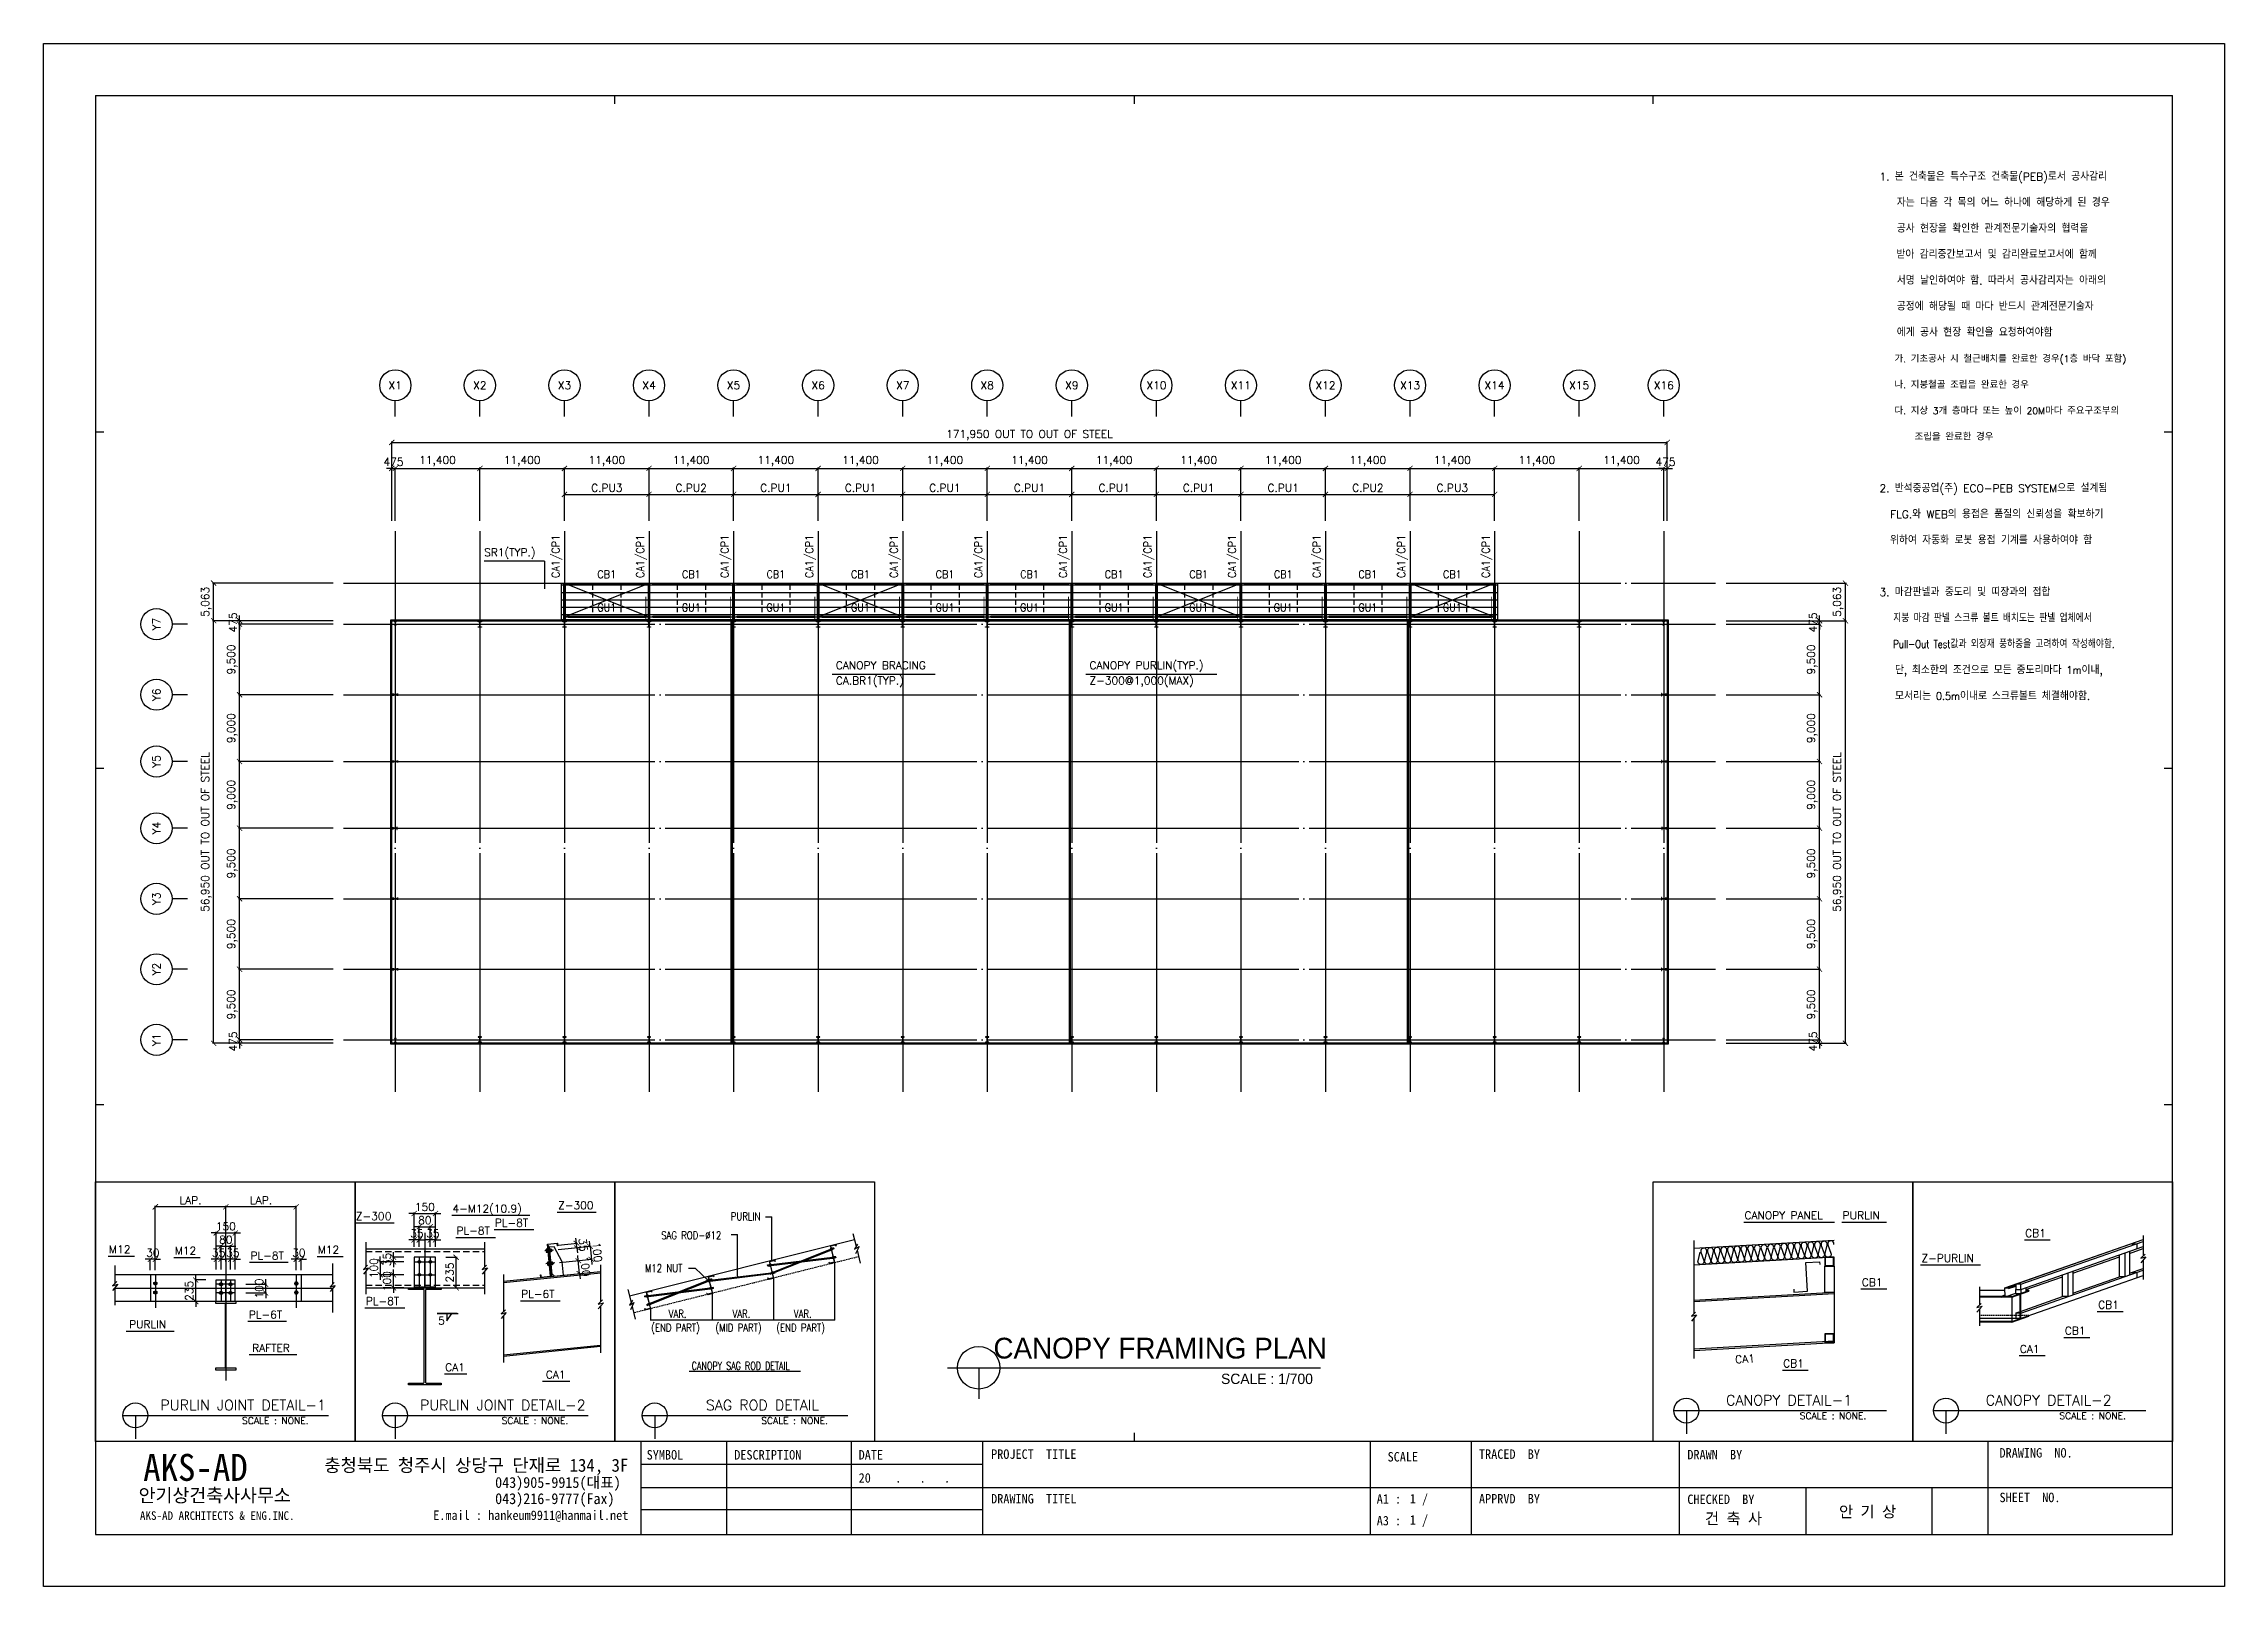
# Model space of a CAD drawing. Header units: metres. Extents: x -297536 to 1852864, y -630451 to -422551.
# Drawn here: x 290464 to 584464, y -630451 to -422551 of the extents above; entities that cross this region are included whole.
import ezdxf
from ezdxf.enums import TextEntityAlignment as Align

# ---------------------------------------------------------------- set-up
doc = ezdxf.new("R2010")
doc.units = ezdxf.units.M
doc.header["$LTSCALE"] = 700
for name, pattern in [('CEN', [62, 60, -1, 0, -1]), ('CENTER', [50.8, 31.75, -6.35, 6.35, -6.35]), ('CONTIN', [0]), ('DASHED', [4.763, 3.175, -1.588]), ('HIDDEN', [0.375, 0.25, -0.125]), ('PHANTOM', [30.1625, 19.05, -1.5875, 3.175, -1.5875, 3.175, -1.5875])]:
    doc.linetypes.add(name, pattern=pattern)
for name, color, linetype in [('10', 10, 'CONTIN'), ('__DIM', 7, 'Continuous'), ('B', 3, 'Continuous'), ('beam', 7, 'Continuous'), ('bl', 3, 'Continuous'), ('BR', 2, 'Continuous'), ('CEN', 152, 'CEN'), ('COL', 2, 'Continuous'), ('con', 2, 'Continuous'), ('DIM', 7, 'Continuous'), ('gir', 230, 'Continuous'), ('HID', 251, 'Continuous'), ('MAIN', 1, 'Continuous'), ('SAG', 8, 'Continuous'), ('sec', 4, 'Continuous'), ('SYM', 7, 'Continuous'), ('TEX', 3, 'Continuous'), ('TEXT', 4, 'Continuous'), ('된장공장-1$0$FORM', 2, 'Continuous'), ('된장공장-1$0$WID', 4, 'Continuous')]:
    doc.layers.add(name, color=color, linetype=linetype)
doc.styles.add('HGTXT', font='romans.shx', dxfattribs={"bigfont": 'WHGTXT.shx'})
doc.styles.add('WHGTXT', font='romans.shx', dxfattribs={"bigfont": 'WHGTXT.shx'})
doc.styles.add('나눔바른고딕', font='')
doc.styles.add('된장공장-1$0$타이틀', font='GulimChe.ttf')
doc.styles.get('나눔바른고딕').set_extended_font_data('나눔바른고딕')
doc.dimstyles.new('KJ', dxfattribs={"dimscale": 700, "dimtxt": 1.5, "dimasz": 1, "dimexe": 0.18, "dimexo": 2, "dimgap": 0.5, "dimtad": 1, "dimdec": 0, "dimzin": 0, "dimdsep": 46, "dimlunit": 6, "dimtxsty": 'HGTXT', "dimblk": 'ARCHTICK', "dimcen": 0.09, "dimclrt": 3, "dimadec": 0, "dimazin": 0, "dimtfac": 1, "dimtdec": 0, "dimtix": 1, "dimtmove": 0, "dimatfit": 0, "dimldrblk": 'OBLIQUE', "dimfxl": 1, "dimtolj": 1, "dimtzin": 0, "dimarcsym": 0})

msp = doc.modelspace()

# ---------------------------------------------------------------- texts
at = {"color": 4, "style": '나눔바른고딕'}
msp.add_text('CANOPY FRAMING PLAN', height=2800, dxfattribs=at).set_placement((440990.2, -599749.3), align=Align.CENTER)
msp.add_text('SCALE : 1/700', height=1400, dxfattribs=at).set_placement((449199.9, -603184.8))
at = {"layer": 'TEX', "color": 3, "style": 'WHGTXT'}
for s, height, p in [('1. 본 건축물은 특수구조 건축물(PEB)로서 공사감리', 1050, (537954.2, -440996.2)), ('   자는 다음 각 목의 어느 하나에 해당하게 된 경우', 1050, (537954.2, -444496.2)), ('   공사 현장을 확인한 관계전문기술자의 협력을 ', 1050, (537954.2, -447996.2)), ('   받아 감리중간보고서 및 감리완료보고서에 함께', 1050, (537903.5, -451496.2)), ('   서명 날인하여야 함. 따라서 공사감리자는 아래의 ', 1050, (537954.2, -454996.2)), ('   공정에 해당될 때 마다 반드시 관계전문기술자', 1050, (537954.2, -458496.2)), ('   에게 공사 현장 확인을 요청하여야함', 1050, (537954.2, -461996.2)), ('   가. 기초공사 시 철근배치를 완료한 경우(1층 바닥 포함)', 910, (537954.2, -465496.2)), ('   나. 지붕철골 조립을 완료한 경우', 910, (537954.2, -468996.2)), ('   다. 지상 3개 층마다 또는 높이 20M마다 주요구조부의 ', 910, (537954.2, -472496.2)), ('       조립을 완료한 경우', 910, (537954.2, -475996.2)), ('2. 반석중공업(주) ECO-PEB SYSTEM으로 설계됨', 1050, (537946.6, -482996.2)), ('  FLG.와 WEB의 용접은 품질의 신뢰성을 확보하기', 1050, (537946, -486496.2)), ('  위하여 자동화 로봇 용접 기계를 사용하여야 함', 1050, (537945.3, -489996.2)), ('3. 마감판넬과 중도리 및 띠장과의 접합 ', 1050, (537946.6, -496996.2))]:
    msp.add_text(s, height=height, dxfattribs=at).set_placement(p)
at = {"layer": 'TEX', "style": 'WHGTXT'}
for s, p in [('X1', (337880, -468590)), ('X2', (349280, -468590)), ('X3', (360680, -468590)), ('X4', (372080, -468590)), ('X5', (383480, -468590)), ('X6', (394880, -468590)), ('X7', (406280, -468590)), ('X8', (417680, -468590)), ('X9', (429080, -468590)), ('X10', (440480, -468590)), ('X11', (451880, -468590)), ('X12', (463280, -468590)), ('X13', (474680, -468590)), ('X14', (486080, -468590)), ('X15', (497480, -468590)), ('X16', (508880, -468590))]:
    msp.add_text(s, height=1050, dxfattribs=at).set_placement(p, align=Align.MIDDLE)
at = {"layer": 'TEX', "color": 3, "style": 'WHGTXT'}
for s, p in [('SR1(TYP.)', (349857.7, -491938.4)), ('CANOPY PURLIN(TYP.)', (431445.6, -507158.1)), ('CANOPY BRACING', (397245.6, -507158.1))]:
    msp.add_text(s, height=1050, dxfattribs=at).set_placement(p, align=Align.BOTTOM_LEFT)
at = {"layer": 'TEX', "color": 3, "style": 'WHGTXT', "width": 0.9}
for p in [(360330, -494552.5), (371730, -494552.5), (383130, -494552.5), (394530, -494552.5), (405930, -494552.5), (417330, -494552.5), (428730, -494552.5), (440130, -494552.5), (451530, -494552.5), (462930, -494552.5), (474330, -494552.5), (485730, -494552.5)]:
    msp.add_text('CA1/CP1', height=1050, rotation=90, dxfattribs=at).set_placement(p, align=Align.BOTTOM_LEFT)
for s, p in [('CB1', (366380, -494902.5)), ('CB1', (377780, -494902.5)), ('CB1', (389180, -494902.5)), ('CB1', (400580, -494902.5)), ('CB1', (411980, -494902.5)), ('CB1', (423380, -494902.5)), ('CB1', (434780, -494902.5)), ('CB1', (446180, -494902.5)), ('CB1', (457580, -494902.5)), ('CB1', (468980, -494902.5)), ('CB1', (480380, -494902.5)), ('GU1', (366380, -499377.5)), ('GU1', (377780, -499377.5)), ('GU1', (389180, -499377.5)), ('GU1', (400580, -499377.5)), ('GU1', (411980, -499377.5)), ('GU1', (423380, -499377.5)), ('GU1', (434780, -499377.5)), ('GU1', (446180, -499377.5)), ('GU1', (457580, -499377.5)), ('GU1', (468980, -499377.5)), ('GU1', (480380, -499377.5))]:
    msp.add_text(s, height=1050, dxfattribs=at).set_placement(p, align=Align.BOTTOM_CENTER)
at = {"layer": 'TEX', "color": 3, "style": 'WHGTXT'}
for s, width, p in [('   지붕 마감 판넬 스크류 볼트 배치도는 판넬 업체에서 ', 0.8, (537946, -500496.2)), ('   Pull-Out Test값과 외장재 풍하중을 고려하여 작성해야함.', 0.8, (537945.3, -503996.2)), ('   단, 최소한의 조건으로 모든 중도리마다 1m이내, ', 0.9, (537944.7, -507496.2)), ('   모서리는 0.5m이내로 스크류볼트 체결해야함.', 0.9, (537944.7, -510996.2))]:
    msp.add_text(s, height=1050, dxfattribs=dict(at, width=width)).set_placement(p)
at = {"layer": 'TEX', "style": 'WHGTXT'}
for s, p in [('Y7', (305680, -500790)), ('Y6', (305680, -510290)), ('Y5', (305680, -519290)), ('Y4', (305680, -528290)), ('Y3', (305680, -537790)), ('Y2', (305680, -547290)), ('Y1', (305680, -556790))]:
    msp.add_text(s, height=1050, rotation=90, dxfattribs=at).set_placement(p, align=Align.MIDDLE)
at = {"layer": 'TEX', "color": 3, "style": 'WHGTXT'}
for s, p in [('CA.BR1(TYP.)', (397245.6, -507858.1)), ('Z-300@1,000(MAX)', (431445.6, -507858.1))]:
    msp.add_text(s, height=1050, dxfattribs=at).set_placement(p, align=Align.TOP_LEFT)
at = {"layer": 'TEX', "style": 'WHGTXT'}
for s, rotation, p in [('4-M12(10.9)', 359.999975, (345591.5, -580071.3)), ('Z-300', 359.999975, (359811.7, -579633.3)), ('Z-300', 359.999975, (332572.9, -581085.9)), ('PL-8T', 359.999975, (346118.1, -583043.4)), ('PL-8T', 359.999975, (351305.5, -581982.7)), ('CANOPY PANEL', 359.999975, (519769.8, -580978.7)), ('PURLIN', 359.999975, (533001.3, -580978.7)), ('M12', 359.999975, (299277.3, -585556.3)), ('M12', 359.999975, (308136, -585743.2)), ('M12', 359.999975, (327440, -585613.3)), ('CB1', 359.999975, (557609.7, -583375.7)), ('PL-8T', 359.999975, (318337.3, -586397.8)), ('Z-PURLIN', 359.999975, (543615.1, -586749)), ('PL-6T', 359.999975, (354857.9, -591584.3)), ('CB1', 359.999975, (535567.2, -589991.1)), ('PL-6T', 359.999975, (318115, -594355)), ('PL-8T', 359.999975, (333886.5, -592536.5)), ('CB1', 359.999975, (567435.1, -593030.8)), ('PURLIN', 359.999975, (302006.4, -595661.5)), ('5', 359.999883, (343635.6, -595168.3)), ('CB1', 359.999975, (562934.6, -596524.8)), ('RAFTER', 359.999975, (318560.3, -598849.3)), ('CA1', 3.278547, (518538.1, -600397.2)), ('CA1', 359.999975, (556902.8, -598982)), ('CA1', 359.999975, (344592.1, -601447.5)), ('CA1', 359.999975, (358170.6, -602438.5)), ('CB1', 359.999975, (524985.7, -600937.9))]:
    msp.add_text(s, height=1050, rotation=rotation, dxfattribs=at).set_placement(p)
at = {"layer": 'TEX', "style": 'WHGTXT', "width": 0.8}
for s, p in [('PURLIN', (383105.1, -580603.4)), ('SAG ROD-%%C12', (373724.2, -583144.9)), ('M12 NUT', (371535.6, -587573.3))]:
    msp.add_text(s, height=1050, rotation=359.999975, dxfattribs=at).set_placement(p, align=Align.MIDDLE_LEFT)
for s, p in [('VAR.', (377143.3, -593725.3)), ('VAR.', (385748.4, -593725.3)), ('VAR.', (394011, -593725.3)), ('(END PART)', (378932.1, -595582.8)), ('(MID PART)', (387266.5, -595582.8)), ('(END PART)', (395799.8, -595582.8))]:
    msp.add_text(s, height=1050, rotation=359.999975, dxfattribs=at).set_placement(p, align=Align.MIDDLE_RIGHT)
at = {"layer": 'TEX', "style": 'WHGTXT', "width": 0.75}
msp.add_text('CANOPY SAG ROD DETAIL', height=1050, dxfattribs=at).set_placement((377831.6, -601256.2))
at = {"layer": 'TEX', "style": 'WHGTXT'}
for s, p in [('PURLIN JOINT DETAIL-1', (317371.8, -606717.5)), ('PURLIN JOINT DETAIL-2', (352371.8, -606717.4)), ('SAG ROD DETAIL', (387371.8, -606717.4)), ('CANOPY DETAIL-1', (525778.1, -606062.4)), ('CANOPY DETAIL-2', (560778.1, -606062.3))]:
    msp.add_text(s, height=1400, dxfattribs=at).set_placement(p, align=Align.CENTER)
for p in [(317220.4, -608117.5), (352220.4, -608117.4), (387220.4, -608117.4), (527220.4, -607462.4), (562220.4, -607462.3)]:
    msp.add_text('SCALE : NONE.', height=903, rotation=359.999975, dxfattribs=at).set_placement(p, align=Align.MIDDLE_LEFT)

# ---------------------------------------------------------------- blocks, each defined once
blk = doc.blocks.new('_ArchTick')
at = {"color": 0, "linetype": 'ByBlock', "const_width": 0.15}
blk.add_lwpolyline([(-0.5, -0.5), (0.5, 0.5)], dxfattribs=at)
blk = doc.blocks.new('*D769')
at = {"layer": 'Defpoints', "color": 0, "transparency": 16777216}
for p in [(337880, -479790), (337405, -488253), (337880, -488253)]:
    blk.add_point(p, dxfattribs=at)
at = {"layer": 'DIM', "color": 0, "lineweight": -2, "transparency": 16777216}
for p, q in [((337405, -479790), (336705, -479790)), ((337405, -486852), (337405, -479664)), ((337405, -479790), (337880, -479790)), ((337880, -486852), (337880, -479664)), ((337880, -479790), (338580, -479790))]:
    blk.add_line(p, q, dxfattribs=at)
at = {"layer": 'DIM', "color": 0, "lineweight": -2, "transparency": 16777216, "xscale": 700, "yscale": 700, "zscale": 700}
blk.add_blockref('_ArchTick', (337405, -479790), dxfattribs=at)
at = {"layer": 'DIM', "color": 0, "lineweight": -2, "transparency": 16777216, "xscale": 700, "yscale": 700, "zscale": 700, "rotation": 180}
blk.add_blockref('_ArchTick', (337880, -479790), dxfattribs=at)
at = {"layer": 'DIM', "color": 3, "transparency": 16777216, "insert": (337643, -478915), "char_height": 1050, "attachment_point": 5, "style": 'HGTXT'}
blk.add_mtext('\\A1;475', dxfattribs=at)
blk = doc.blocks.new('_Oblique')
at = {"color": 0, "linetype": 'ByBlock', "lineweight": -2}
blk.add_line((-0.5, -0.5), (0.5, 0.5), dxfattribs=at)
blk = doc.blocks.new('*D770')
at = {"layer": 'Defpoints', "color": 0, "transparency": 16777216}
for p in [(349280, -479790), (337880, -488253), (349280, -488253)]:
    blk.add_point(p, dxfattribs=at)
at = {"layer": 'DIM', "color": 0, "lineweight": -2, "transparency": 16777216}
for p, q in [((337880, -486852), (337880, -479664)), ((337880, -479790), (349280, -479790)), ((349280, -486852), (349280, -479664))]:
    blk.add_line(p, q, dxfattribs=at)
at = {"layer": 'DIM', "color": 0, "lineweight": -2, "transparency": 16777216, "xscale": 700, "yscale": 700, "zscale": 700, "rotation": 180}
blk.add_blockref('_ArchTick', (337880, -479790), dxfattribs=at)
at = {"layer": 'DIM', "color": 0, "lineweight": -2, "transparency": 16777216, "xscale": 700, "yscale": 700, "zscale": 700}
blk.add_blockref('_ArchTick', (349280, -479790), dxfattribs=at)
at = {"layer": 'DIM', "color": 3, "transparency": 16777216, "insert": (343580, -478815), "char_height": 1050, "attachment_point": 5, "style": 'HGTXT'}
blk.add_mtext('\\A1;11,400', dxfattribs=at)
blk = doc.blocks.new('*D771')
at = {"layer": 'Defpoints', "color": 0, "transparency": 16777216}
for p in [(360680, -479790), (349280, -488253), (360680, -488253)]:
    blk.add_point(p, dxfattribs=at)
at = {"layer": 'DIM', "color": 0, "lineweight": -2, "transparency": 16777216}
for p, q in [((349280, -486852), (349280, -479664)), ((349280, -479790), (360680, -479790)), ((360680, -486852), (360680, -479664))]:
    blk.add_line(p, q, dxfattribs=at)
at = {"layer": 'DIM', "color": 0, "lineweight": -2, "transparency": 16777216, "xscale": 700, "yscale": 700, "zscale": 700, "rotation": 180}
blk.add_blockref('_ArchTick', (349280, -479790), dxfattribs=at)
at = {"layer": 'DIM', "color": 0, "lineweight": -2, "transparency": 16777216, "xscale": 700, "yscale": 700, "zscale": 700}
blk.add_blockref('_ArchTick', (360680, -479790), dxfattribs=at)
at = {"layer": 'DIM', "color": 3, "transparency": 16777216, "insert": (354980, -478815), "char_height": 1050, "attachment_point": 5, "style": 'HGTXT'}
blk.add_mtext('\\A1;11,400', dxfattribs=at)
blk = doc.blocks.new('*D772')
at = {"layer": 'Defpoints', "color": 0, "transparency": 16777216}
for p in [(372080, -479790), (360680, -488253), (372080, -488253)]:
    blk.add_point(p, dxfattribs=at)
at = {"layer": 'DIM', "color": 0, "lineweight": -2, "transparency": 16777216}
for p, q in [((360680, -486852), (360680, -479664)), ((360680, -479790), (372080, -479790)), ((372080, -486852), (372080, -479664))]:
    blk.add_line(p, q, dxfattribs=at)
at = {"layer": 'DIM', "color": 0, "lineweight": -2, "transparency": 16777216, "xscale": 700, "yscale": 700, "zscale": 700, "rotation": 180}
blk.add_blockref('_ArchTick', (360680, -479790), dxfattribs=at)
at = {"layer": 'DIM', "color": 0, "lineweight": -2, "transparency": 16777216, "xscale": 700, "yscale": 700, "zscale": 700}
blk.add_blockref('_ArchTick', (372080, -479790), dxfattribs=at)
at = {"layer": 'DIM', "color": 3, "transparency": 16777216, "insert": (366380, -478815), "char_height": 1050, "attachment_point": 5, "style": 'HGTXT'}
blk.add_mtext('\\A1;11,400', dxfattribs=at)
blk = doc.blocks.new('*D773')
at = {"layer": 'Defpoints', "color": 0, "transparency": 16777216}
for p in [(383480, -479790), (372080, -488253), (383480, -488253)]:
    blk.add_point(p, dxfattribs=at)
at = {"layer": 'DIM', "color": 0, "lineweight": -2, "transparency": 16777216}
for p, q in [((372080, -486852), (372080, -479664)), ((372080, -479790), (383480, -479790)), ((383480, -486852), (383480, -479664))]:
    blk.add_line(p, q, dxfattribs=at)
at = {"layer": 'DIM', "color": 0, "lineweight": -2, "transparency": 16777216, "xscale": 700, "yscale": 700, "zscale": 700, "rotation": 180}
blk.add_blockref('_ArchTick', (372080, -479790), dxfattribs=at)
at = {"layer": 'DIM', "color": 0, "lineweight": -2, "transparency": 16777216, "xscale": 700, "yscale": 700, "zscale": 700}
blk.add_blockref('_ArchTick', (383480, -479790), dxfattribs=at)
at = {"layer": 'DIM', "color": 3, "transparency": 16777216, "insert": (377780, -478815), "char_height": 1050, "attachment_point": 5, "style": 'HGTXT'}
blk.add_mtext('\\A1;11,400', dxfattribs=at)
blk = doc.blocks.new('*D774')
at = {"layer": 'Defpoints', "color": 0, "transparency": 16777216}
for p in [(394880, -479790), (383480, -488253), (394880, -488253)]:
    blk.add_point(p, dxfattribs=at)
at = {"layer": 'DIM', "color": 0, "lineweight": -2, "transparency": 16777216}
for p, q in [((383480, -486852), (383480, -479664)), ((383480, -479790), (394880, -479790)), ((394880, -486852), (394880, -479664))]:
    blk.add_line(p, q, dxfattribs=at)
at = {"layer": 'DIM', "color": 0, "lineweight": -2, "transparency": 16777216, "xscale": 700, "yscale": 700, "zscale": 700, "rotation": 180}
blk.add_blockref('_ArchTick', (383480, -479790), dxfattribs=at)
at = {"layer": 'DIM', "color": 0, "lineweight": -2, "transparency": 16777216, "xscale": 700, "yscale": 700, "zscale": 700}
blk.add_blockref('_ArchTick', (394880, -479790), dxfattribs=at)
at = {"layer": 'DIM', "color": 3, "transparency": 16777216, "insert": (389180, -478815), "char_height": 1050, "attachment_point": 5, "style": 'HGTXT'}
blk.add_mtext('\\A1;11,400', dxfattribs=at)
blk = doc.blocks.new('*D775')
at = {"layer": 'Defpoints', "color": 0, "transparency": 16777216}
for p in [(406280, -479790), (394880, -488253), (406280, -488253)]:
    blk.add_point(p, dxfattribs=at)
at = {"layer": 'DIM', "color": 0, "lineweight": -2, "transparency": 16777216}
for p, q in [((394880, -486852), (394880, -479664)), ((394880, -479790), (406280, -479790)), ((406280, -486852), (406280, -479664))]:
    blk.add_line(p, q, dxfattribs=at)
at = {"layer": 'DIM', "color": 0, "lineweight": -2, "transparency": 16777216, "xscale": 700, "yscale": 700, "zscale": 700, "rotation": 180}
blk.add_blockref('_ArchTick', (394880, -479790), dxfattribs=at)
at = {"layer": 'DIM', "color": 0, "lineweight": -2, "transparency": 16777216, "xscale": 700, "yscale": 700, "zscale": 700}
blk.add_blockref('_ArchTick', (406280, -479790), dxfattribs=at)
at = {"layer": 'DIM', "color": 3, "transparency": 16777216, "insert": (400580, -478815), "char_height": 1050, "attachment_point": 5, "style": 'HGTXT'}
blk.add_mtext('\\A1;11,400', dxfattribs=at)
blk = doc.blocks.new('*D776')
at = {"layer": 'Defpoints', "color": 0, "transparency": 16777216}
for p in [(509355, -479790), (508880, -488253), (509355, -488253)]:
    blk.add_point(p, dxfattribs=at)
at = {"layer": 'DIM', "color": 0, "lineweight": -2, "transparency": 16777216}
for p, q in [((508880, -479790), (508180, -479790)), ((508880, -486852), (508880, -479664)), ((508880, -479790), (509355, -479790)), ((509355, -486852), (509355, -479664)), ((509355, -479790), (510055, -479790))]:
    blk.add_line(p, q, dxfattribs=at)
at = {"layer": 'DIM', "color": 0, "lineweight": -2, "transparency": 16777216, "xscale": 700, "yscale": 700, "zscale": 700}
blk.add_blockref('_ArchTick', (508880, -479790), dxfattribs=at)
at = {"layer": 'DIM', "color": 0, "lineweight": -2, "transparency": 16777216, "xscale": 700, "yscale": 700, "zscale": 700, "rotation": 180}
blk.add_blockref('_ArchTick', (509355, -479790), dxfattribs=at)
at = {"layer": 'DIM', "color": 3, "transparency": 16777216, "insert": (509118, -478915), "char_height": 1050, "attachment_point": 5, "style": 'HGTXT'}
blk.add_mtext('\\A1;475', dxfattribs=at)
blk = doc.blocks.new('*D777')
at = {"layer": 'Defpoints', "color": 0, "transparency": 16777216}
for p in [(509355, -476290), (337405, -488253), (509355, -488253)]:
    blk.add_point(p, dxfattribs=at)
at = {"layer": 'DIM', "color": 0, "lineweight": -2, "transparency": 16777216}
for p, q in [((337405, -486852), (337405, -476164)), ((509355, -486852), (509355, -476164)), ((337405, -476290), (509355, -476290))]:
    blk.add_line(p, q, dxfattribs=at)
at = {"layer": 'DIM', "color": 0, "lineweight": -2, "transparency": 16777216, "xscale": 700, "yscale": 700, "zscale": 700, "rotation": 180}
blk.add_blockref('_ArchTick', (337405, -476290), dxfattribs=at)
at = {"layer": 'DIM', "color": 0, "lineweight": -2, "transparency": 16777216, "xscale": 700, "yscale": 700, "zscale": 700}
blk.add_blockref('_ArchTick', (509355, -476290), dxfattribs=at)
at = {"layer": 'DIM', "color": 3, "transparency": 16777216, "insert": (423380, -475315), "char_height": 1050, "attachment_point": 5, "style": 'HGTXT'}
blk.add_mtext('\\A1;\\A1;171,950 OUT TO OUT OF STEEL', dxfattribs=at)
blk = doc.blocks.new('*D787')
at = {"layer": 'Defpoints', "color": 0, "transparency": 16777216}
for p in [(417680, -479790), (406280, -488253), (417680, -488253)]:
    blk.add_point(p, dxfattribs=at)
at = {"layer": 'DIM', "color": 0, "lineweight": -2, "transparency": 16777216}
for p, q in [((406280, -486852), (406280, -479664)), ((406280, -479790), (417680, -479790)), ((417680, -486852), (417680, -479664))]:
    blk.add_line(p, q, dxfattribs=at)
at = {"layer": 'DIM', "color": 0, "lineweight": -2, "transparency": 16777216, "xscale": 700, "yscale": 700, "zscale": 700, "rotation": 180}
blk.add_blockref('_ArchTick', (406280, -479790), dxfattribs=at)
at = {"layer": 'DIM', "color": 0, "lineweight": -2, "transparency": 16777216, "xscale": 700, "yscale": 700, "zscale": 700}
blk.add_blockref('_ArchTick', (417680, -479790), dxfattribs=at)
at = {"layer": 'DIM', "color": 3, "transparency": 16777216, "insert": (411980, -478815), "char_height": 1050, "attachment_point": 5, "style": 'HGTXT'}
blk.add_mtext('\\A1;11,400', dxfattribs=at)
blk = doc.blocks.new('*D788')
at = {"layer": 'Defpoints', "color": 0, "transparency": 16777216}
for p in [(429080, -479790), (417680, -488253), (429080, -488253)]:
    blk.add_point(p, dxfattribs=at)
at = {"layer": 'DIM', "color": 0, "lineweight": -2, "transparency": 16777216}
for p, q in [((417680, -486852), (417680, -479664)), ((417680, -479790), (429080, -479790)), ((429080, -486852), (429080, -479664))]:
    blk.add_line(p, q, dxfattribs=at)
at = {"layer": 'DIM', "color": 0, "lineweight": -2, "transparency": 16777216, "xscale": 700, "yscale": 700, "zscale": 700, "rotation": 180}
blk.add_blockref('_ArchTick', (417680, -479790), dxfattribs=at)
at = {"layer": 'DIM', "color": 0, "lineweight": -2, "transparency": 16777216, "xscale": 700, "yscale": 700, "zscale": 700}
blk.add_blockref('_ArchTick', (429080, -479790), dxfattribs=at)
at = {"layer": 'DIM', "color": 3, "transparency": 16777216, "insert": (423380, -478815), "char_height": 1050, "attachment_point": 5, "style": 'HGTXT'}
blk.add_mtext('\\A1;11,400', dxfattribs=at)
blk = doc.blocks.new('*D789')
at = {"layer": 'Defpoints', "color": 0, "transparency": 16777216}
for p in [(440480, -479790), (429080, -488253), (440480, -488253)]:
    blk.add_point(p, dxfattribs=at)
at = {"layer": 'DIM', "color": 0, "lineweight": -2, "transparency": 16777216}
for p, q in [((429080, -486852), (429080, -479664)), ((429080, -479790), (440480, -479790)), ((440480, -486852), (440480, -479664))]:
    blk.add_line(p, q, dxfattribs=at)
at = {"layer": 'DIM', "color": 0, "lineweight": -2, "transparency": 16777216, "xscale": 700, "yscale": 700, "zscale": 700, "rotation": 180}
blk.add_blockref('_ArchTick', (429080, -479790), dxfattribs=at)
at = {"layer": 'DIM', "color": 0, "lineweight": -2, "transparency": 16777216, "xscale": 700, "yscale": 700, "zscale": 700}
blk.add_blockref('_ArchTick', (440480, -479790), dxfattribs=at)
at = {"layer": 'DIM', "color": 3, "transparency": 16777216, "insert": (434780, -478815), "char_height": 1050, "attachment_point": 5, "style": 'HGTXT'}
blk.add_mtext('\\A1;11,400', dxfattribs=at)
blk = doc.blocks.new('*D790')
at = {"layer": 'Defpoints', "color": 0, "transparency": 16777216}
for p in [(451880, -479790), (440480, -488253), (451880, -488253)]:
    blk.add_point(p, dxfattribs=at)
at = {"layer": 'DIM', "color": 0, "lineweight": -2, "transparency": 16777216}
for p, q in [((440480, -486852), (440480, -479664)), ((440480, -479790), (451880, -479790)), ((451880, -486852), (451880, -479664))]:
    blk.add_line(p, q, dxfattribs=at)
at = {"layer": 'DIM', "color": 0, "lineweight": -2, "transparency": 16777216, "xscale": 700, "yscale": 700, "zscale": 700, "rotation": 180}
blk.add_blockref('_ArchTick', (440480, -479790), dxfattribs=at)
at = {"layer": 'DIM', "color": 0, "lineweight": -2, "transparency": 16777216, "xscale": 700, "yscale": 700, "zscale": 700}
blk.add_blockref('_ArchTick', (451880, -479790), dxfattribs=at)
at = {"layer": 'DIM', "color": 3, "transparency": 16777216, "insert": (446180, -478815), "char_height": 1050, "attachment_point": 5, "style": 'HGTXT'}
blk.add_mtext('\\A1;11,400', dxfattribs=at)
blk = doc.blocks.new('*D791')
at = {"layer": 'Defpoints', "color": 0, "transparency": 16777216}
for p in [(463280, -479790), (451880, -488253), (463280, -488253)]:
    blk.add_point(p, dxfattribs=at)
at = {"layer": 'DIM', "color": 0, "lineweight": -2, "transparency": 16777216}
for p, q in [((451880, -486852), (451880, -479664)), ((451880, -479790), (463280, -479790)), ((463280, -486852), (463280, -479664))]:
    blk.add_line(p, q, dxfattribs=at)
at = {"layer": 'DIM', "color": 0, "lineweight": -2, "transparency": 16777216, "xscale": 700, "yscale": 700, "zscale": 700, "rotation": 180}
blk.add_blockref('_ArchTick', (451880, -479790), dxfattribs=at)
at = {"layer": 'DIM', "color": 0, "lineweight": -2, "transparency": 16777216, "xscale": 700, "yscale": 700, "zscale": 700}
blk.add_blockref('_ArchTick', (463280, -479790), dxfattribs=at)
at = {"layer": 'DIM', "color": 3, "transparency": 16777216, "insert": (457580, -478815), "char_height": 1050, "attachment_point": 5, "style": 'HGTXT'}
blk.add_mtext('\\A1;11,400', dxfattribs=at)
blk = doc.blocks.new('*D792')
at = {"layer": 'Defpoints', "color": 0, "transparency": 16777216}
for p in [(474680, -479790), (463280, -488253), (474680, -488253)]:
    blk.add_point(p, dxfattribs=at)
at = {"layer": 'DIM', "color": 0, "lineweight": -2, "transparency": 16777216}
for p, q in [((463280, -486852), (463280, -479664)), ((463280, -479790), (474680, -479790)), ((474680, -486852), (474680, -479664))]:
    blk.add_line(p, q, dxfattribs=at)
at = {"layer": 'DIM', "color": 0, "lineweight": -2, "transparency": 16777216, "xscale": 700, "yscale": 700, "zscale": 700, "rotation": 180}
blk.add_blockref('_ArchTick', (463280, -479790), dxfattribs=at)
at = {"layer": 'DIM', "color": 0, "lineweight": -2, "transparency": 16777216, "xscale": 700, "yscale": 700, "zscale": 700}
blk.add_blockref('_ArchTick', (474680, -479790), dxfattribs=at)
at = {"layer": 'DIM', "color": 3, "transparency": 16777216, "insert": (468980, -478815), "char_height": 1050, "attachment_point": 5, "style": 'HGTXT'}
blk.add_mtext('\\A1;11,400', dxfattribs=at)
blk = doc.blocks.new('*D793')
at = {"layer": 'Defpoints', "color": 0, "transparency": 16777216}
for p in [(486080, -479790), (474680, -488253), (486080, -488253)]:
    blk.add_point(p, dxfattribs=at)
at = {"layer": 'DIM', "color": 0, "lineweight": -2, "transparency": 16777216}
for p, q in [((474680, -486852), (474680, -479664)), ((474680, -479790), (486080, -479790)), ((486080, -486852), (486080, -479664))]:
    blk.add_line(p, q, dxfattribs=at)
at = {"layer": 'DIM', "color": 0, "lineweight": -2, "transparency": 16777216, "xscale": 700, "yscale": 700, "zscale": 700, "rotation": 180}
blk.add_blockref('_ArchTick', (474680, -479790), dxfattribs=at)
at = {"layer": 'DIM', "color": 0, "lineweight": -2, "transparency": 16777216, "xscale": 700, "yscale": 700, "zscale": 700}
blk.add_blockref('_ArchTick', (486080, -479790), dxfattribs=at)
at = {"layer": 'DIM', "color": 3, "transparency": 16777216, "insert": (480380, -478815), "char_height": 1050, "attachment_point": 5, "style": 'HGTXT'}
blk.add_mtext('\\A1;11,400', dxfattribs=at)
blk = doc.blocks.new('*D794')
at = {"layer": 'Defpoints', "color": 0, "transparency": 16777216}
for p in [(497480, -479790), (486080, -488253), (497480, -488253)]:
    blk.add_point(p, dxfattribs=at)
at = {"layer": 'DIM', "color": 0, "lineweight": -2, "transparency": 16777216}
for p, q in [((486080, -486852), (486080, -479664)), ((486080, -479790), (497480, -479790)), ((497480, -486852), (497480, -479664))]:
    blk.add_line(p, q, dxfattribs=at)
at = {"layer": 'DIM', "color": 0, "lineweight": -2, "transparency": 16777216, "xscale": 700, "yscale": 700, "zscale": 700, "rotation": 180}
blk.add_blockref('_ArchTick', (486080, -479790), dxfattribs=at)
at = {"layer": 'DIM', "color": 0, "lineweight": -2, "transparency": 16777216, "xscale": 700, "yscale": 700, "zscale": 700}
blk.add_blockref('_ArchTick', (497480, -479790), dxfattribs=at)
at = {"layer": 'DIM', "color": 3, "transparency": 16777216, "insert": (491780, -478815), "char_height": 1050, "attachment_point": 5, "style": 'HGTXT'}
blk.add_mtext('\\A1;11,400', dxfattribs=at)
blk = doc.blocks.new('*D795')
at = {"layer": 'Defpoints', "color": 0, "transparency": 16777216}
for p in [(508880, -479790), (497480, -488253), (508880, -488253)]:
    blk.add_point(p, dxfattribs=at)
at = {"layer": 'DIM', "color": 0, "lineweight": -2, "transparency": 16777216}
for p, q in [((497480, -486852), (497480, -479664)), ((497480, -479790), (508880, -479790)), ((508880, -486852), (508880, -479664))]:
    blk.add_line(p, q, dxfattribs=at)
at = {"layer": 'DIM', "color": 0, "lineweight": -2, "transparency": 16777216, "xscale": 700, "yscale": 700, "zscale": 700, "rotation": 180}
blk.add_blockref('_ArchTick', (497480, -479790), dxfattribs=at)
at = {"layer": 'DIM', "color": 0, "lineweight": -2, "transparency": 16777216, "xscale": 700, "yscale": 700, "zscale": 700}
blk.add_blockref('_ArchTick', (508880, -479790), dxfattribs=at)
at = {"layer": 'DIM', "color": 3, "transparency": 16777216, "insert": (503180, -478815), "char_height": 1050, "attachment_point": 5, "style": 'HGTXT'}
blk.add_mtext('\\A1;11,400', dxfattribs=at)
blk = doc.blocks.new('*D796')
at = {"layer": 'Defpoints', "color": 0, "transparency": 16777216}
for p in [(316880, -556790), (330880, -556790), (330880, -557265)]:
    blk.add_point(p, dxfattribs=at)
at = {"layer": 'DIM', "color": 0, "lineweight": -2, "transparency": 16777216}
for p, q in [((329480, -556790), (316754, -556790)), ((329480, -557265), (316754, -557265)), ((316880, -556790), (316880, -556090)), ((316880, -557265), (316880, -556790)), ((316880, -557265), (316880, -557965))]:
    blk.add_line(p, q, dxfattribs=at)
at = {"layer": 'DIM', "color": 0, "lineweight": -2, "transparency": 16777216, "xscale": 700, "yscale": 700, "zscale": 700}
for p, rotation in [((316880, -556790), 270), ((316880, -557265), 90)]:
    blk.add_blockref('_ArchTick', p, dxfattribs=dict(at, rotation=rotation))
at = {"layer": 'DIM', "color": 3, "transparency": 16777216, "insert": (316005, -557028), "char_height": 1050, "attachment_point": 5, "rotation": 90, "style": 'HGTXT'}
blk.add_mtext('\\A1;475', dxfattribs=at)
blk = doc.blocks.new('*D797')
at = {"layer": 'Defpoints', "color": 0, "transparency": 16777216}
for p in [(316880, -547290), (330880, -547290), (330880, -556790)]:
    blk.add_point(p, dxfattribs=at)
at = {"layer": 'DIM', "color": 0, "lineweight": -2, "transparency": 16777216}
for p, q in [((329480, -547290), (316754, -547290)), ((316880, -556790), (316880, -547290)), ((329480, -556790), (316754, -556790))]:
    blk.add_line(p, q, dxfattribs=at)
at = {"layer": 'DIM', "color": 0, "lineweight": -2, "transparency": 16777216, "xscale": 700, "yscale": 700, "zscale": 700}
for p, rotation in [((316880, -547290), 90), ((316880, -556790), 270)]:
    blk.add_blockref('_ArchTick', p, dxfattribs=dict(at, rotation=rotation))
at = {"layer": 'DIM', "color": 3, "transparency": 16777216, "insert": (315905, -552040), "char_height": 1050, "attachment_point": 5, "rotation": 90, "style": 'HGTXT'}
blk.add_mtext('\\A1;9,500', dxfattribs=at)
blk = doc.blocks.new('*D798')
at = {"layer": 'Defpoints', "color": 0, "transparency": 16777216}
for p in [(316880, -537790), (330880, -537790), (330880, -547290)]:
    blk.add_point(p, dxfattribs=at)
at = {"layer": 'DIM', "color": 0, "lineweight": -2, "transparency": 16777216}
for p, q in [((329480, -537790), (316754, -537790)), ((316880, -547290), (316880, -537790)), ((329480, -547290), (316754, -547290))]:
    blk.add_line(p, q, dxfattribs=at)
at = {"layer": 'DIM', "color": 0, "lineweight": -2, "transparency": 16777216, "xscale": 700, "yscale": 700, "zscale": 700}
for p, rotation in [((316880, -537790), 90), ((316880, -547290), 270)]:
    blk.add_blockref('_ArchTick', p, dxfattribs=dict(at, rotation=rotation))
at = {"layer": 'DIM', "color": 3, "transparency": 16777216, "insert": (315905, -542540), "char_height": 1050, "attachment_point": 5, "rotation": 90, "style": 'HGTXT'}
blk.add_mtext('\\A1;9,500', dxfattribs=at)
blk = doc.blocks.new('*D799')
at = {"layer": 'Defpoints', "color": 0, "transparency": 16777216}
for p in [(316880, -528290), (330880, -528290), (330880, -537790)]:
    blk.add_point(p, dxfattribs=at)
at = {"layer": 'DIM', "color": 0, "lineweight": -2, "transparency": 16777216}
for p, q in [((329480, -528290), (316754, -528290)), ((316880, -537790), (316880, -528290)), ((329480, -537790), (316754, -537790))]:
    blk.add_line(p, q, dxfattribs=at)
at = {"layer": 'DIM', "color": 0, "lineweight": -2, "transparency": 16777216, "xscale": 700, "yscale": 700, "zscale": 700}
for p, rotation in [((316880, -528290), 90), ((316880, -537790), 270)]:
    blk.add_blockref('_ArchTick', p, dxfattribs=dict(at, rotation=rotation))
at = {"layer": 'DIM', "color": 3, "transparency": 16777216, "insert": (315905, -533040), "char_height": 1050, "attachment_point": 5, "rotation": 90, "style": 'HGTXT'}
blk.add_mtext('\\A1;9,500', dxfattribs=at)
blk = doc.blocks.new('*D800')
at = {"layer": 'Defpoints', "color": 0, "transparency": 16777216}
for p in [(316880, -519290), (330880, -519290), (330880, -528290)]:
    blk.add_point(p, dxfattribs=at)
at = {"layer": 'DIM', "color": 0, "lineweight": -2, "transparency": 16777216}
for p, q in [((329480, -519290), (316754, -519290)), ((316880, -528290), (316880, -519290)), ((329480, -528290), (316754, -528290))]:
    blk.add_line(p, q, dxfattribs=at)
at = {"layer": 'DIM', "color": 0, "lineweight": -2, "transparency": 16777216, "xscale": 700, "yscale": 700, "zscale": 700}
for p, rotation in [((316880, -519290), 90), ((316880, -528290), 270)]:
    blk.add_blockref('_ArchTick', p, dxfattribs=dict(at, rotation=rotation))
at = {"layer": 'DIM', "color": 3, "transparency": 16777216, "insert": (315905, -523790), "char_height": 1050, "attachment_point": 5, "rotation": 90, "style": 'HGTXT'}
blk.add_mtext('\\A1;9,000', dxfattribs=at)
blk = doc.blocks.new('*D801')
at = {"layer": 'Defpoints', "color": 0, "transparency": 16777216}
for p in [(316880, -510290), (330880, -510290), (330880, -519290)]:
    blk.add_point(p, dxfattribs=at)
at = {"layer": 'DIM', "color": 0, "lineweight": -2, "transparency": 16777216}
for p, q in [((329480, -510290), (316754, -510290)), ((316880, -519290), (316880, -510290)), ((329480, -519290), (316754, -519290))]:
    blk.add_line(p, q, dxfattribs=at)
at = {"layer": 'DIM', "color": 0, "lineweight": -2, "transparency": 16777216, "xscale": 700, "yscale": 700, "zscale": 700}
for p, rotation in [((316880, -510290), 90), ((316880, -519290), 270)]:
    blk.add_blockref('_ArchTick', p, dxfattribs=dict(at, rotation=rotation))
at = {"layer": 'DIM', "color": 3, "transparency": 16777216, "insert": (315905, -514790), "char_height": 1050, "attachment_point": 5, "rotation": 90, "style": 'HGTXT'}
blk.add_mtext('\\A1;9,000', dxfattribs=at)
blk = doc.blocks.new('*D802')
at = {"layer": 'Defpoints', "color": 0, "transparency": 16777216}
for p in [(316880, -500790), (330880, -500790), (330880, -510290)]:
    blk.add_point(p, dxfattribs=at)
at = {"layer": 'DIM', "color": 0, "lineweight": -2, "transparency": 16777216}
for p, q in [((329480, -500790), (316754, -500790)), ((316880, -510290), (316880, -500790)), ((329480, -510290), (316754, -510290))]:
    blk.add_line(p, q, dxfattribs=at)
at = {"layer": 'DIM', "color": 0, "lineweight": -2, "transparency": 16777216, "xscale": 700, "yscale": 700, "zscale": 700}
for p, rotation in [((316880, -500790), 90), ((316880, -510290), 270)]:
    blk.add_blockref('_ArchTick', p, dxfattribs=dict(at, rotation=rotation))
at = {"layer": 'DIM', "color": 3, "transparency": 16777216, "insert": (315905, -505540), "char_height": 1050, "attachment_point": 5, "rotation": 90, "style": 'HGTXT'}
blk.add_mtext('\\A1;9,500', dxfattribs=at)
blk = doc.blocks.new('*D803')
at = {"layer": 'Defpoints', "color": 0, "transparency": 16777216}
for p in [(316880, -500315), (330880, -500315), (330880, -500790)]:
    blk.add_point(p, dxfattribs=at)
at = {"layer": 'DIM', "color": 0, "lineweight": -2, "transparency": 16777216}
for p, q in [((316880, -500315), (316880, -499615)), ((329480, -500315), (316754, -500315)), ((329480, -500790), (316754, -500790)), ((316880, -500790), (316880, -500315)), ((316880, -500790), (316880, -501490))]:
    blk.add_line(p, q, dxfattribs=at)
at = {"layer": 'DIM', "color": 0, "lineweight": -2, "transparency": 16777216, "xscale": 700, "yscale": 700, "zscale": 700}
for p, rotation in [((316880, -500315), 270), ((316880, -500790), 90)]:
    blk.add_blockref('_ArchTick', p, dxfattribs=dict(at, rotation=rotation))
at = {"layer": 'DIM', "color": 3, "transparency": 16777216, "insert": (316005, -500553), "char_height": 1050, "attachment_point": 5, "rotation": 90, "style": 'HGTXT'}
blk.add_mtext('\\A1;475', dxfattribs=at)
blk = doc.blocks.new('*D804')
at = {"layer": 'Defpoints', "color": 0, "transparency": 16777216}
for p in [(313380, -500315), (330880, -500315), (330880, -557265)]:
    blk.add_point(p, dxfattribs=at)
at = {"layer": 'DIM', "color": 0, "lineweight": -2, "transparency": 16777216}
for p, q in [((329480, -500315), (313254, -500315)), ((313380, -557265), (313380, -500315)), ((329480, -557265), (313254, -557265))]:
    blk.add_line(p, q, dxfattribs=at)
at = {"layer": 'DIM', "color": 0, "lineweight": -2, "transparency": 16777216, "xscale": 700, "yscale": 700, "zscale": 700}
for p, rotation in [((313380, -500315), 90), ((313380, -557265), 270)]:
    blk.add_blockref('_ArchTick', p, dxfattribs=dict(at, rotation=rotation))
at = {"layer": 'DIM', "color": 3, "transparency": 16777216, "insert": (312405, -528790), "char_height": 1050, "attachment_point": 5, "rotation": 90, "style": 'HGTXT'}
blk.add_mtext('\\A1;\\A1;56,950 OUT TO OUT OF STEEL', dxfattribs=at)
blk = doc.blocks.new('*D805')
at = {"layer": 'Defpoints', "color": 0, "transparency": 16777216}
for p in [(515880, -556790), (515880, -557265), (529880, -556790)]:
    blk.add_point(p, dxfattribs=at)
at = {"layer": 'DIM', "color": 0, "lineweight": -2, "transparency": 16777216}
for p, q in [((517280, -556790), (530006, -556790)), ((517280, -557265), (530006, -557265)), ((529880, -556790), (529880, -556090)), ((529880, -557265), (529880, -556790)), ((529880, -557265), (529880, -557965))]:
    blk.add_line(p, q, dxfattribs=at)
at = {"layer": 'DIM', "color": 0, "lineweight": -2, "transparency": 16777216, "xscale": 700, "yscale": 700, "zscale": 700}
for p, rotation in [((529880, -556790), 270), ((529880, -557265), 90)]:
    blk.add_blockref('_ArchTick', p, dxfattribs=dict(at, rotation=rotation))
at = {"layer": 'DIM', "color": 3, "transparency": 16777216, "insert": (529005, -557028), "char_height": 1050, "attachment_point": 5, "rotation": 90, "style": 'HGTXT'}
blk.add_mtext('\\A1;475', dxfattribs=at)
blk = doc.blocks.new('*D806')
at = {"layer": 'Defpoints', "color": 0, "transparency": 16777216}
for p in [(515880, -547290), (529880, -547290), (515880, -556790)]:
    blk.add_point(p, dxfattribs=at)
at = {"layer": 'DIM', "color": 0, "lineweight": -2, "transparency": 16777216}
for p, q in [((517280, -547290), (530006, -547290)), ((529880, -556790), (529880, -547290)), ((517280, -556790), (530006, -556790))]:
    blk.add_line(p, q, dxfattribs=at)
at = {"layer": 'DIM', "color": 0, "lineweight": -2, "transparency": 16777216, "xscale": 700, "yscale": 700, "zscale": 700}
for p, rotation in [((529880, -547290), 90), ((529880, -556790), 270)]:
    blk.add_blockref('_ArchTick', p, dxfattribs=dict(at, rotation=rotation))
at = {"layer": 'DIM', "color": 3, "transparency": 16777216, "insert": (528905, -552040), "char_height": 1050, "attachment_point": 5, "rotation": 90, "style": 'HGTXT'}
blk.add_mtext('\\A1;9,500', dxfattribs=at)
blk = doc.blocks.new('*D807')
at = {"layer": 'Defpoints', "color": 0, "transparency": 16777216}
for p in [(515880, -537790), (529880, -537790), (515880, -547290)]:
    blk.add_point(p, dxfattribs=at)
at = {"layer": 'DIM', "color": 0, "lineweight": -2, "transparency": 16777216}
for p, q in [((517280, -537790), (530006, -537790)), ((529880, -547290), (529880, -537790)), ((517280, -547290), (530006, -547290))]:
    blk.add_line(p, q, dxfattribs=at)
at = {"layer": 'DIM', "color": 0, "lineweight": -2, "transparency": 16777216, "xscale": 700, "yscale": 700, "zscale": 700}
for p, rotation in [((529880, -537790), 90), ((529880, -547290), 270)]:
    blk.add_blockref('_ArchTick', p, dxfattribs=dict(at, rotation=rotation))
at = {"layer": 'DIM', "color": 3, "transparency": 16777216, "insert": (528905, -542540), "char_height": 1050, "attachment_point": 5, "rotation": 90, "style": 'HGTXT'}
blk.add_mtext('\\A1;9,500', dxfattribs=at)
blk = doc.blocks.new('*D808')
at = {"layer": 'Defpoints', "color": 0, "transparency": 16777216}
for p in [(515880, -528290), (529880, -528290), (515880, -537790)]:
    blk.add_point(p, dxfattribs=at)
at = {"layer": 'DIM', "color": 0, "lineweight": -2, "transparency": 16777216}
for p, q in [((517280, -528290), (530006, -528290)), ((529880, -537790), (529880, -528290)), ((517280, -537790), (530006, -537790))]:
    blk.add_line(p, q, dxfattribs=at)
at = {"layer": 'DIM', "color": 0, "lineweight": -2, "transparency": 16777216, "xscale": 700, "yscale": 700, "zscale": 700}
for p, rotation in [((529880, -528290), 90), ((529880, -537790), 270)]:
    blk.add_blockref('_ArchTick', p, dxfattribs=dict(at, rotation=rotation))
at = {"layer": 'DIM', "color": 3, "transparency": 16777216, "insert": (528905, -533040), "char_height": 1050, "attachment_point": 5, "rotation": 90, "style": 'HGTXT'}
blk.add_mtext('\\A1;9,500', dxfattribs=at)
blk = doc.blocks.new('*D809')
at = {"layer": 'Defpoints', "color": 0, "transparency": 16777216}
for p in [(515880, -519290), (529880, -519290), (515880, -528290)]:
    blk.add_point(p, dxfattribs=at)
at = {"layer": 'DIM', "color": 0, "lineweight": -2, "transparency": 16777216}
for p, q in [((517280, -519290), (530006, -519290)), ((529880, -528290), (529880, -519290)), ((517280, -528290), (530006, -528290))]:
    blk.add_line(p, q, dxfattribs=at)
at = {"layer": 'DIM', "color": 0, "lineweight": -2, "transparency": 16777216, "xscale": 700, "yscale": 700, "zscale": 700}
for p, rotation in [((529880, -519290), 90), ((529880, -528290), 270)]:
    blk.add_blockref('_ArchTick', p, dxfattribs=dict(at, rotation=rotation))
at = {"layer": 'DIM', "color": 3, "transparency": 16777216, "insert": (528905, -523790), "char_height": 1050, "attachment_point": 5, "rotation": 90, "style": 'HGTXT'}
blk.add_mtext('\\A1;9,000', dxfattribs=at)
blk = doc.blocks.new('*D810')
at = {"layer": 'Defpoints', "color": 0, "transparency": 16777216}
for p in [(515880, -510290), (529880, -510290), (515880, -519290)]:
    blk.add_point(p, dxfattribs=at)
at = {"layer": 'DIM', "color": 0, "lineweight": -2, "transparency": 16777216}
for p, q in [((517280, -510290), (530006, -510290)), ((529880, -519290), (529880, -510290)), ((517280, -519290), (530006, -519290))]:
    blk.add_line(p, q, dxfattribs=at)
at = {"layer": 'DIM', "color": 0, "lineweight": -2, "transparency": 16777216, "xscale": 700, "yscale": 700, "zscale": 700}
for p, rotation in [((529880, -510290), 90), ((529880, -519290), 270)]:
    blk.add_blockref('_ArchTick', p, dxfattribs=dict(at, rotation=rotation))
at = {"layer": 'DIM', "color": 3, "transparency": 16777216, "insert": (528905, -514790), "char_height": 1050, "attachment_point": 5, "rotation": 90, "style": 'HGTXT'}
blk.add_mtext('\\A1;9,000', dxfattribs=at)
blk = doc.blocks.new('*D811')
at = {"layer": 'Defpoints', "color": 0, "transparency": 16777216}
for p in [(515880, -500790), (529880, -500790), (515880, -510290)]:
    blk.add_point(p, dxfattribs=at)
at = {"layer": 'DIM', "color": 0, "lineweight": -2, "transparency": 16777216}
for p, q in [((517280, -500790), (530006, -500790)), ((529880, -510290), (529880, -500790)), ((517280, -510290), (530006, -510290))]:
    blk.add_line(p, q, dxfattribs=at)
at = {"layer": 'DIM', "color": 0, "lineweight": -2, "transparency": 16777216, "xscale": 700, "yscale": 700, "zscale": 700}
for p, rotation in [((529880, -500790), 90), ((529880, -510290), 270)]:
    blk.add_blockref('_ArchTick', p, dxfattribs=dict(at, rotation=rotation))
at = {"layer": 'DIM', "color": 3, "transparency": 16777216, "insert": (528905, -505540), "char_height": 1050, "attachment_point": 5, "rotation": 90, "style": 'HGTXT'}
blk.add_mtext('\\A1;9,500', dxfattribs=at)
blk = doc.blocks.new('*D812')
at = {"layer": 'Defpoints', "color": 0, "transparency": 16777216}
for p in [(515880, -500315), (515880, -500790), (529880, -500315)]:
    blk.add_point(p, dxfattribs=at)
at = {"layer": 'DIM', "color": 0, "lineweight": -2, "transparency": 16777216}
for p, q in [((529880, -500315), (529880, -499615)), ((517280, -500315), (530006, -500315)), ((517280, -500790), (530006, -500790)), ((529880, -500790), (529880, -500315)), ((529880, -500790), (529880, -501490))]:
    blk.add_line(p, q, dxfattribs=at)
at = {"layer": 'DIM', "color": 0, "lineweight": -2, "transparency": 16777216, "xscale": 700, "yscale": 700, "zscale": 700}
for p, rotation in [((529880, -500315), 270), ((529880, -500790), 90)]:
    blk.add_blockref('_ArchTick', p, dxfattribs=dict(at, rotation=rotation))
at = {"layer": 'DIM', "color": 3, "transparency": 16777216, "insert": (529005, -500553), "char_height": 1050, "attachment_point": 5, "rotation": 90, "style": 'HGTXT'}
blk.add_mtext('\\A1;475', dxfattribs=at)
blk = doc.blocks.new('*D813')
at = {"layer": 'Defpoints', "color": 0, "transparency": 16777216}
for p in [(515880, -500315), (533380, -500315), (515880, -557265)]:
    blk.add_point(p, dxfattribs=at)
at = {"layer": 'DIM', "color": 0, "lineweight": -2, "transparency": 16777216}
for p, q in [((517280, -500315), (533506, -500315)), ((533380, -557265), (533380, -500315)), ((517280, -557265), (533506, -557265))]:
    blk.add_line(p, q, dxfattribs=at)
at = {"layer": 'DIM', "color": 0, "lineweight": -2, "transparency": 16777216, "xscale": 700, "yscale": 700, "zscale": 700}
for p, rotation in [((533380, -500315), 90), ((533380, -557265), 270)]:
    blk.add_blockref('_ArchTick', p, dxfattribs=dict(at, rotation=rotation))
at = {"layer": 'DIM', "color": 3, "transparency": 16777216, "insert": (532405, -528790), "char_height": 1050, "attachment_point": 5, "rotation": 90, "style": 'HGTXT'}
blk.add_mtext('\\A1;\\A1;56,950 OUT TO OUT OF STEEL', dxfattribs=at)
blk = doc.blocks.new('ZCOL')
for p, q in [((10.2, 0), (0, 0)), ((0, 0), (0, -25.4)), ((10.2, -2.5), (10.2, 0)), ((-10.2, -25.4), (-10.2, -22.9)), ((0, -25.4), (-10.2, -25.4))]:
    blk.add_line(p, q)
blk = doc.blocks.new('insul1')
blk.add_lwpolyline([(0, 0.25, 1.344031), (0.35, 0.25), (0.2, 0.75, -1.344031), (0.55, 0.75), (0.4, 0.25)], format="xyb")
blk = doc.blocks.new('DOT')
at = {"layer": '__DIM', "color": 1, "linetype": 'ByBlock'}
blk.add_line((-0.5, 0), (-1, 0), dxfattribs=at)
at = {"layer": '__DIM', "color": 1, "linetype": 'ByBlock', "const_width": 0.5}
blk.add_lwpolyline([(-0.25, 0, 1), (0.25, 0, 1)], format="xyb", close=True, dxfattribs=at)
blk = doc.blocks.new('*D850')
at = {"color": 0, "lineweight": -2, "transparency": 16777216}
for p, q in [((339011, -586713), (335729, -586713)), ((335855, -586713), (335855, -586013)), ((335855, -586713), (335855, -588463)), ((339011, -588463), (335729, -588463)), ((335855, -588463), (335855, -589163))]:
    blk.add_line(p, q, dxfattribs=at)
at = {"layer": 'Defpoints', "color": 0, "transparency": 16777216}
for p in [(340411, -586713), (335855, -588463), (340411, -588463)]:
    blk.add_point(p, dxfattribs=at)
at = {"color": 0, "lineweight": -2, "transparency": 16777216, "xscale": 700, "yscale": 700, "zscale": 700}
for p, rotation in [((335855, -586713), 270), ((335855, -588463), 90)]:
    blk.add_blockref('_ArchTick', p, dxfattribs=dict(at, rotation=rotation))
at = {"color": 3, "transparency": 16777216, "insert": (334980, -587588), "char_height": 1050, "attachment_point": 5, "rotation": 90, "style": 'HGTXT'}
blk.add_mtext('\\A1;100', dxfattribs=at)
blk = doc.blocks.new('*D851')
at = {"color": 0, "lineweight": -2, "transparency": 16777216}
for p, q in [((337636, -588463), (337636, -587763)), ((339011, -588463), (337510, -588463)), ((339011, -590213), (337510, -590213)), ((337636, -590213), (337636, -588463)), ((337636, -590213), (337636, -590913))]:
    blk.add_line(p, q, dxfattribs=at)
at = {"layer": 'Defpoints', "color": 0, "transparency": 16777216}
for p in [(337636, -588463), (340411, -588463), (340411, -590213)]:
    blk.add_point(p, dxfattribs=at)
at = {"color": 0, "lineweight": -2, "transparency": 16777216, "xscale": 700, "yscale": 700, "zscale": 700}
for p, rotation in [((337636, -588463), 270), ((337636, -590213), 90)]:
    blk.add_blockref('_ArchTick', p, dxfattribs=dict(at, rotation=rotation))
at = {"color": 3, "transparency": 16777216, "insert": (336761, -589338), "char_height": 1050, "attachment_point": 5, "rotation": 90, "style": 'HGTXT'}
blk.add_mtext('\\A1;100', dxfattribs=at)
blk = doc.blocks.new('*D852')
at = {"color": 0, "lineweight": -2, "transparency": 16777216}
for p, q in [((339011, -586100), (337510, -586100)), ((339011, -586713), (337510, -586713)), ((337636, -586100), (337636, -585400)), ((337636, -586713), (337636, -586100)), ((337636, -586713), (337636, -587413))]:
    blk.add_line(p, q, dxfattribs=at)
at = {"layer": 'Defpoints', "color": 0, "transparency": 16777216}
for p in [(337636, -586100), (340411, -586100), (340411, -586713)]:
    blk.add_point(p, dxfattribs=at)
at = {"color": 0, "lineweight": -2, "transparency": 16777216, "xscale": 700, "yscale": 700, "zscale": 700}
for p, rotation in [((337636, -586100), 270), ((337636, -586713), 90)]:
    blk.add_blockref('_ArchTick', p, dxfattribs=dict(at, rotation=rotation))
at = {"color": 3, "transparency": 16777216, "insert": (336761, -586406), "char_height": 1050, "attachment_point": 5, "rotation": 90, "style": 'HGTXT'}
blk.add_mtext('\\A1;35', dxfattribs=at)
blk = doc.blocks.new('*D853')
at = {"color": 0, "lineweight": -2, "transparency": 16777216}
for p, q in [((341111, -581982), (340411, -581982)), ((341111, -584700), (341111, -581856)), ((341111, -581982), (342599, -581982)), ((342599, -584700), (342599, -581856)), ((342599, -581982), (343299, -581982))]:
    blk.add_line(p, q, dxfattribs=at)
at = {"layer": 'Defpoints', "color": 0, "transparency": 16777216}
for p in [(342599, -581982), (341111, -586100), (342599, -586100)]:
    blk.add_point(p, dxfattribs=at)
at = {"color": 0, "lineweight": -2, "transparency": 16777216, "xscale": 700, "yscale": 700, "zscale": 700}
blk.add_blockref('_ArchTick', (341111, -581982), dxfattribs=at)
at = {"color": 0, "lineweight": -2, "transparency": 16777216, "xscale": 700, "yscale": 700, "zscale": 700, "rotation": 180}
blk.add_blockref('_ArchTick', (342599, -581982), dxfattribs=at)
at = {"color": 3, "transparency": 16777216, "insert": (341855, -581107), "char_height": 1050, "attachment_point": 5, "style": 'HGTXT'}
blk.add_mtext('\\A1;80', dxfattribs=at)
blk = doc.blocks.new('*D854')
at = {"color": 0, "lineweight": -2, "transparency": 16777216}
for p, q in [((342599, -583763), (341899, -583763)), ((342599, -584700), (342599, -583637)), ((343299, -583763), (342599, -583763)), ((343299, -584700), (343299, -583637)), ((343299, -583763), (343999, -583763))]:
    blk.add_line(p, q, dxfattribs=at)
at = {"layer": 'Defpoints', "color": 0, "transparency": 16777216}
for p in [(342599, -583763), (342599, -586100), (343299, -586100)]:
    blk.add_point(p, dxfattribs=at)
at = {"color": 0, "lineweight": -2, "transparency": 16777216, "xscale": 700, "yscale": 700, "zscale": 700}
for p, rotation in [((342599, -583763), 4.8024767602e-06), ((343299, -583763), 180.0000048024767)]:
    blk.add_blockref('_ArchTick', p, dxfattribs=dict(at, rotation=rotation))
at = {"color": 3, "transparency": 16777216, "insert": (342949, -582888), "char_height": 1050, "attachment_point": 5, "rotation": 0, "style": 'HGTXT'}
blk.add_mtext('\\A1;35', dxfattribs=at)
blk = doc.blocks.new('*D855')
at = {"color": 0, "lineweight": -2, "transparency": 16777216}
for p, q in [((340411, -583763), (339711, -583763)), ((340411, -584700), (340411, -583637)), ((341111, -583763), (340411, -583763)), ((341111, -584700), (341111, -583637)), ((341111, -583763), (341811, -583763))]:
    blk.add_line(p, q, dxfattribs=at)
at = {"layer": 'Defpoints', "color": 0, "transparency": 16777216}
for p in [(340411, -583763), (340411, -586100), (341111, -586100)]:
    blk.add_point(p, dxfattribs=at)
at = {"color": 0, "lineweight": -2, "transparency": 16777216, "xscale": 700, "yscale": 700, "zscale": 700}
for p, rotation in [((340411, -583763), 4.8024767602e-06), ((341111, -583763), 180.0000048024767)]:
    blk.add_blockref('_ArchTick', p, dxfattribs=dict(at, rotation=rotation))
at = {"color": 3, "transparency": 16777216, "insert": (340761, -582888), "char_height": 1050, "attachment_point": 5, "rotation": 0, "style": 'HGTXT'}
blk.add_mtext('\\A1;35', dxfattribs=at)
blk = doc.blocks.new('*D856')
at = {"color": 0, "lineweight": -2, "transparency": 16777216}
for p, q in [((344699, -586100), (346200, -586100)), ((346074, -590213), (346074, -586100)), ((344699, -590213), (346200, -590213))]:
    blk.add_line(p, q, dxfattribs=at)
at = {"layer": 'Defpoints', "color": 0, "transparency": 16777216}
for p in [(343299, -586100), (346074, -586100), (343299, -590213)]:
    blk.add_point(p, dxfattribs=at)
at = {"color": 0, "lineweight": -2, "transparency": 16777216, "xscale": 700, "yscale": 700, "zscale": 700}
for p, rotation in [((346074, -586100), 90), ((346074, -590213), 270)]:
    blk.add_blockref('_ArchTick', p, dxfattribs=dict(at, rotation=rotation))
at = {"color": 3, "transparency": 16777216, "insert": (345199, -588157), "char_height": 1050, "attachment_point": 5, "rotation": 90, "style": 'HGTXT'}
blk.add_mtext('\\A1;235', dxfattribs=at)
blk = doc.blocks.new('*D857')
at = {"color": 0, "lineweight": -2, "transparency": 16777216}
for p, q in [((340411, -580201), (339711, -580201)), ((340411, -584700), (340411, -580075)), ((340411, -580201), (343299, -580201)), ((343299, -584700), (343299, -580075)), ((343299, -580201), (343999, -580201))]:
    blk.add_line(p, q, dxfattribs=at)
at = {"layer": 'Defpoints', "color": 0, "transparency": 16777216}
for p in [(343299, -580201), (340411, -586100), (343299, -586100)]:
    blk.add_point(p, dxfattribs=at)
at = {"color": 0, "lineweight": -2, "transparency": 16777216, "xscale": 700, "yscale": 700, "zscale": 700}
blk.add_blockref('_ArchTick', (340411, -580201), dxfattribs=at)
at = {"color": 0, "lineweight": -2, "transparency": 16777216, "xscale": 700, "yscale": 700, "zscale": 700, "rotation": 180}
blk.add_blockref('_ArchTick', (343299, -580201), dxfattribs=at)
at = {"color": 3, "transparency": 16777216, "insert": (341855, -579326), "char_height": 1050, "attachment_point": 5, "style": 'HGTXT'}
blk.add_mtext('\\A1;150', dxfattribs=at)
blk = doc.blocks.new('*D858')
at = {"color": 0, "lineweight": -2, "transparency": 16777216}
for p, q in [((359855, -585068), (364262, -584627)), ((364137, -584640), (364067, -583943)), ((364137, -584640), (364311, -586381)), ((360029, -586809), (364436, -586369)), ((364311, -586381), (364381, -587078))]:
    blk.add_line(p, q, dxfattribs=at)
at = {"layer": 'Defpoints', "color": 0, "transparency": 16777216}
for p in [(358462, -585207), (358636, -586949), (364311, -586381)]:
    blk.add_point(p, dxfattribs=at)
at = {"color": 0, "lineweight": -2, "transparency": 16777216, "xscale": 700, "yscale": 700, "zscale": 700}
for p, rotation in [((364137, -584640), 275.7099951563064), ((364311, -586381), 95.7099951563064)]:
    blk.add_blockref('_ArchTick', p, dxfattribs=dict(at, rotation=rotation))
at = {"color": 3, "transparency": 16777216, "insert": (365094, -585424), "char_height": 1050, "attachment_point": 5, "rotation": 275.71, "style": 'HGTXT'}
blk.add_mtext('\\A1;100', dxfattribs=at)
blk = doc.blocks.new('*D859')
at = {"color": 0, "lineweight": -2, "transparency": 16777216}
for p, q in [((360029, -586809), (362664, -586546)), ((362539, -586559), (362469, -585862)), ((362713, -588298), (362539, -586559)), ((360238, -588545), (362838, -588285)), ((362713, -588298), (362782, -588994))]:
    blk.add_line(p, q, dxfattribs=at)
at = {"layer": 'Defpoints', "color": 0, "transparency": 16777216}
for p in [(358636, -586949), (362539, -586559), (358845, -588685)]:
    blk.add_point(p, dxfattribs=at)
at = {"color": 0, "lineweight": -2, "transparency": 16777216, "xscale": 700, "yscale": 700, "zscale": 700}
for p, rotation in [((362539, -586559), 275.7100048159164), ((362713, -588298), 95.71000481591636)]:
    blk.add_blockref('_ArchTick', p, dxfattribs=dict(at, rotation=rotation))
at = {"color": 3, "transparency": 16777216, "insert": (363496, -587341), "char_height": 1050, "attachment_point": 5, "rotation": 275.71, "style": 'HGTXT'}
blk.add_mtext('\\A1;100', dxfattribs=at)
blk = doc.blocks.new('*D860')
at = {"color": 0, "lineweight": -2, "transparency": 16777216}
for p, q in [((359829, -584455), (362429, -584195)), ((359855, -585068), (362490, -584804)), ((362304, -584207), (362234, -583511)), ((362365, -584817), (362304, -584207)), ((362365, -584817), (362434, -585514))]:
    blk.add_line(p, q, dxfattribs=at)
at = {"layer": 'Defpoints', "color": 0, "transparency": 16777216}
for p in [(358436, -584594), (362304, -584207), (358462, -585207)]:
    blk.add_point(p, dxfattribs=at)
at = {"color": 0, "lineweight": -2, "transparency": 16777216, "xscale": 700, "yscale": 700, "zscale": 700}
for p, rotation in [((362304, -584207), 275.7100048159164), ((362365, -584817), 95.71000481591636)]:
    blk.add_blockref('_ArchTick', p, dxfattribs=dict(at, rotation=rotation))
at = {"color": 3, "transparency": 16777216, "insert": (363205, -584425), "char_height": 1050, "attachment_point": 5, "rotation": 275.71, "style": 'HGTXT'}
blk.add_mtext('\\A1;35', dxfattribs=at)
blk = doc.blocks.new('*D861')
at = {"color": 0, "lineweight": -2, "transparency": 16777216}
for p, q in [((324521, -586375), (323821, -586375)), ((324521, -587857), (324521, -586249)), ((325193, -586375), (324521, -586375)), ((325193, -587857), (325193, -586249)), ((325193, -586375), (325893, -586375))]:
    blk.add_line(p, q, dxfattribs=at)
at = {"layer": 'Defpoints', "color": 0, "transparency": 16777216}
for p in [(324521, -586375), (324521, -589257), (325193, -589257)]:
    blk.add_point(p, dxfattribs=at)
at = {"color": 0, "lineweight": -2, "transparency": 16777216, "xscale": 700, "yscale": 700, "zscale": 700}
for p, rotation in [((324521, -586375), 359.9999751338426), ((325193, -586375), 179.9999751338425)]:
    blk.add_blockref('_ArchTick', p, dxfattribs=dict(at, rotation=rotation))
at = {"color": 3, "transparency": 16777216, "insert": (324857, -585500), "char_height": 1050, "attachment_point": 5, "rotation": 359.99998, "style": 'HGTXT'}
blk.add_mtext('\\A1;30', dxfattribs=at)
blk = doc.blocks.new('*D862')
at = {"color": 0, "lineweight": -2, "transparency": 16777216}
for p, q in [((304849, -586375), (304149, -586375)), ((304849, -587857), (304849, -586249)), ((305522, -586375), (304849, -586375)), ((305522, -587857), (305522, -586249)), ((305522, -586375), (306222, -586375))]:
    blk.add_line(p, q, dxfattribs=at)
at = {"layer": 'Defpoints', "color": 0, "transparency": 16777216}
for p in [(304849, -586375), (304849, -589257), (305522, -589257)]:
    blk.add_point(p, dxfattribs=at)
at = {"color": 0, "lineweight": -2, "transparency": 16777216, "xscale": 700, "yscale": 700, "zscale": 700}
for p, rotation in [((304849, -586375), 359.9999751338426), ((305522, -586375), 179.9999751338425)]:
    blk.add_blockref('_ArchTick', p, dxfattribs=dict(at, rotation=rotation))
at = {"color": 3, "transparency": 16777216, "insert": (305186, -585500), "char_height": 1050, "attachment_point": 5, "rotation": 359.99998, "style": 'HGTXT'}
blk.add_mtext('\\A1;30', dxfattribs=at)
blk = doc.blocks.new('*D863')
at = {"color": 0, "lineweight": -2, "transparency": 16777216}
for p, q in [((305522, -586686), (305522, -579176)), ((315021, -586686), (315021, -579176)), ((315021, -579302), (305522, -579302))]:
    blk.add_line(p, q, dxfattribs=at)
at = {"layer": 'Defpoints', "color": 0, "transparency": 16777216}
for p in [(305522, -579302), (305522, -588086), (315021, -588086)]:
    blk.add_point(p, dxfattribs=at)
at = {"color": 0, "lineweight": -2, "transparency": 16777216, "xscale": 700, "yscale": 700, "zscale": 700}
for p, rotation in [((305522, -579302), 179.9999751338425), ((315021, -579302), 359.9999751338426)]:
    blk.add_blockref('_ArchTick', p, dxfattribs=dict(at, rotation=rotation))
at = {"color": 3, "transparency": 16777216, "insert": (310272, -578427), "char_height": 1050, "attachment_point": 5, "rotation": 359.99998, "style": 'HGTXT'}
blk.add_mtext('\\A1;LAP.', dxfattribs=at)
blk = doc.blocks.new('*D864')
at = {"color": 0, "lineweight": -2, "transparency": 16777216}
for p, q in [((315021, -586686), (315021, -579176)), ((324521, -586686), (324521, -579176)), ((324521, -579302), (315021, -579302))]:
    blk.add_line(p, q, dxfattribs=at)
at = {"layer": 'Defpoints', "color": 0, "transparency": 16777216}
for p in [(315021, -579302), (315021, -588086), (324521, -588086)]:
    blk.add_point(p, dxfattribs=at)
at = {"color": 0, "lineweight": -2, "transparency": 16777216, "xscale": 700, "yscale": 700, "zscale": 700}
for p, rotation in [((315021, -579302), 179.9999751338425), ((324521, -579302), 359.9999751338426)]:
    blk.add_blockref('_ArchTick', p, dxfattribs=dict(at, rotation=rotation))
at = {"color": 3, "transparency": 16777216, "insert": (319771, -578427), "char_height": 1050, "attachment_point": 5, "rotation": 359.99998, "style": 'HGTXT'}
blk.add_mtext('\\A1;LAP.', dxfattribs=at)
blk = doc.blocks.new('*D865')
at = {"color": 0, "lineweight": -2, "transparency": 16777216}
for p, q in [((312343, -589155), (310841, -589155)), ((310967, -589155), (310967, -588455)), ((310967, -592069), (310967, -589155)), ((312343, -592069), (310841, -592069)), ((310967, -592069), (310967, -592769))]:
    blk.add_line(p, q, dxfattribs=at)
at = {"layer": 'Defpoints', "color": 0, "transparency": 16777216}
for p in [(310967, -589155), (313743, -589155), (313743, -592069)]:
    blk.add_point(p, dxfattribs=at)
at = {"color": 0, "lineweight": -2, "transparency": 16777216, "xscale": 700, "yscale": 700, "zscale": 700}
for p, rotation in [((310967, -589155), 270), ((310967, -592069), 90)]:
    blk.add_blockref('_ArchTick', p, dxfattribs=dict(at, rotation=rotation))
at = {"color": 3, "transparency": 16777216, "insert": (310092, -590612), "char_height": 1050, "attachment_point": 5, "rotation": 90, "style": 'HGTXT'}
blk.add_mtext('\\A1;235', dxfattribs=at)
blk = doc.blocks.new('*D866')
at = {"color": 0, "lineweight": -2, "transparency": 16777216}
for p, q in [((317710, -589737), (320527, -589737)), ((317710, -590903), (320527, -590903)), ((320401, -589737), (320401, -589037)), ((320401, -590903), (320401, -589737)), ((320401, -590903), (320401, -591603))]:
    blk.add_line(p, q, dxfattribs=at)
at = {"layer": 'Defpoints', "color": 0, "transparency": 16777216}
for p in [(316310, -589737), (316310, -590903), (320401, -589737)]:
    blk.add_point(p, dxfattribs=at)
at = {"color": 0, "lineweight": -2, "transparency": 16777216, "xscale": 700, "yscale": 700, "zscale": 700}
for p, rotation in [((320401, -589737), 270), ((320401, -590903), 90)]:
    blk.add_blockref('_ArchTick', p, dxfattribs=dict(at, rotation=rotation))
at = {"color": 3, "transparency": 16777216, "insert": (319526, -590320), "char_height": 1050, "attachment_point": 5, "rotation": 90, "style": 'HGTXT'}
blk.add_mtext('\\A1;100', dxfattribs=at)
blk = doc.blocks.new('*D867')
at = {"color": 0, "lineweight": -2, "transparency": 16777216}
for p, q in [((314384, -584598), (313684, -584598)), ((314384, -587755), (314384, -584472)), ((314384, -584598), (315668, -584598)), ((315668, -587755), (315668, -584472)), ((315668, -584598), (316368, -584598))]:
    blk.add_line(p, q, dxfattribs=at)
at = {"layer": 'Defpoints', "color": 0, "transparency": 16777216}
for p in [(315668, -584598), (314384, -589155), (315668, -589155)]:
    blk.add_point(p, dxfattribs=at)
at = {"color": 0, "lineweight": -2, "transparency": 16777216, "xscale": 700, "yscale": 700, "zscale": 700}
blk.add_blockref('_ArchTick', (314384, -584598), dxfattribs=at)
at = {"color": 0, "lineweight": -2, "transparency": 16777216, "xscale": 700, "yscale": 700, "zscale": 700, "rotation": 180}
blk.add_blockref('_ArchTick', (315668, -584598), dxfattribs=at)
at = {"color": 3, "transparency": 16777216, "insert": (315026, -583723), "char_height": 1050, "attachment_point": 5, "style": 'HGTXT'}
blk.add_mtext('\\A1;80', dxfattribs=at)
blk = doc.blocks.new('*D868')
at = {"color": 0, "lineweight": -2, "transparency": 16777216}
for p, q in [((315668, -586379), (314968, -586379)), ((315668, -587755), (315668, -586253)), ((316310, -586379), (315668, -586379)), ((316310, -587755), (316310, -586253)), ((316310, -586379), (317010, -586379))]:
    blk.add_line(p, q, dxfattribs=at)
at = {"layer": 'Defpoints', "color": 0, "transparency": 16777216}
for p in [(315668, -586379), (315668, -589155), (316310, -589155)]:
    blk.add_point(p, dxfattribs=at)
at = {"color": 0, "lineweight": -2, "transparency": 16777216, "xscale": 700, "yscale": 700, "zscale": 700}
for p, rotation in [((315668, -586379), 4.8024767602e-06), ((316310, -586379), 180.0000048024767)]:
    blk.add_blockref('_ArchTick', p, dxfattribs=dict(at, rotation=rotation))
at = {"color": 3, "transparency": 16777216, "insert": (315989, -585504), "char_height": 1050, "attachment_point": 5, "rotation": 0, "style": 'HGTXT'}
blk.add_mtext('\\A1;35', dxfattribs=at)
blk = doc.blocks.new('*D869')
at = {"color": 0, "lineweight": -2, "transparency": 16777216}
for p, q in [((313743, -586379), (313043, -586379)), ((313743, -587755), (313743, -586253)), ((314384, -586379), (313743, -586379)), ((314384, -587755), (314384, -586253)), ((314384, -586379), (315084, -586379))]:
    blk.add_line(p, q, dxfattribs=at)
at = {"layer": 'Defpoints', "color": 0, "transparency": 16777216}
for p in [(313743, -586379), (313743, -589155), (314384, -589155)]:
    blk.add_point(p, dxfattribs=at)
at = {"color": 0, "lineweight": -2, "transparency": 16777216, "xscale": 700, "yscale": 700, "zscale": 700}
for p, rotation in [((313743, -586379), 4.8024767602e-06), ((314384, -586379), 180.0000048024767)]:
    blk.add_blockref('_ArchTick', p, dxfattribs=dict(at, rotation=rotation))
at = {"color": 3, "transparency": 16777216, "insert": (314063, -585504), "char_height": 1050, "attachment_point": 5, "rotation": 0, "style": 'HGTXT'}
blk.add_mtext('\\A1;35', dxfattribs=at)
blk = doc.blocks.new('*D870')
at = {"color": 0, "lineweight": -2, "transparency": 16777216}
for p, q in [((313743, -582817), (313043, -582817)), ((313743, -587755), (313743, -582691)), ((313743, -582817), (316310, -582817)), ((316310, -587755), (316310, -582691)), ((316310, -582817), (317010, -582817))]:
    blk.add_line(p, q, dxfattribs=at)
at = {"layer": 'Defpoints', "color": 0, "transparency": 16777216}
for p in [(316310, -582817), (313743, -589155), (316310, -589155)]:
    blk.add_point(p, dxfattribs=at)
at = {"color": 0, "lineweight": -2, "transparency": 16777216, "xscale": 700, "yscale": 700, "zscale": 700}
blk.add_blockref('_ArchTick', (313743, -582817), dxfattribs=at)
at = {"color": 0, "lineweight": -2, "transparency": 16777216, "xscale": 700, "yscale": 700, "zscale": 700, "rotation": 180}
blk.add_blockref('_ArchTick', (316310, -582817), dxfattribs=at)
at = {"color": 3, "transparency": 16777216, "insert": (315026, -581942), "char_height": 1050, "attachment_point": 5, "style": 'HGTXT'}
blk.add_mtext('\\A1;150', dxfattribs=at)
blk = doc.blocks.new('*D888')
at = {"layer": 'Defpoints', "color": 0, "transparency": 16777216}
for p in [(313380, -495253), (330880, -495253), (330880, -500315)]:
    blk.add_point(p, dxfattribs=at)
at = {"layer": 'DIM', "color": 0, "lineweight": -2, "transparency": 16777216}
for p, q in [((329480, -495253), (313254, -495253)), ((313380, -500315), (313380, -495253)), ((329480, -500315), (313254, -500315))]:
    blk.add_line(p, q, dxfattribs=at)
at = {"layer": 'DIM', "color": 0, "lineweight": -2, "transparency": 16777216, "xscale": 700, "yscale": 700, "zscale": 700}
for p, rotation in [((313380, -495253), 90), ((313380, -500315), 270)]:
    blk.add_blockref('_ArchTick', p, dxfattribs=dict(at, rotation=rotation))
at = {"layer": 'DIM', "color": 3, "transparency": 16777216, "insert": (312405, -497784), "char_height": 1050, "attachment_point": 5, "rotation": 90, "style": 'HGTXT'}
blk.add_mtext('\\A1;5,063', dxfattribs=at)
blk = doc.blocks.new('*D887')
at = {"layer": 'Defpoints', "color": 0, "transparency": 16777216}
for p in [(515880, -495253), (533380, -495253), (515880, -500315)]:
    blk.add_point(p, dxfattribs=at)
at = {"layer": 'DIM', "color": 0, "lineweight": -2, "transparency": 16777216}
for p, q in [((517280, -495253), (533506, -495253)), ((533380, -500315), (533380, -495253)), ((517280, -500315), (533506, -500315))]:
    blk.add_line(p, q, dxfattribs=at)
at = {"layer": 'DIM', "color": 0, "lineweight": -2, "transparency": 16777216, "xscale": 700, "yscale": 700, "zscale": 700}
for p, rotation in [((533380, -495253), 90), ((533380, -500315), 270)]:
    blk.add_blockref('_ArchTick', p, dxfattribs=dict(at, rotation=rotation))
at = {"layer": 'DIM', "color": 3, "transparency": 16777216, "insert": (532405, -497784), "char_height": 1050, "attachment_point": 5, "rotation": 90, "style": 'HGTXT'}
blk.add_mtext('\\A1;5,063', dxfattribs=at)
blk = doc.blocks.new('*D629')
at = {"layer": 'Defpoints', "color": 0, "transparency": 16777216}
for p in [(372080, -483290), (360680, -488253), (372080, -488253)]:
    blk.add_point(p, dxfattribs=at)
at = {"layer": 'DIM', "color": 0, "lineweight": -2, "transparency": 16777216}
for p, q in [((360680, -486852), (360680, -483164)), ((360680, -483290), (372080, -483290)), ((372080, -486852), (372080, -483164))]:
    blk.add_line(p, q, dxfattribs=at)
at = {"layer": 'DIM', "color": 0, "lineweight": -2, "transparency": 16777216, "xscale": 700, "yscale": 700, "zscale": 700, "rotation": 180}
blk.add_blockref('_ArchTick', (360680, -483290), dxfattribs=at)
at = {"layer": 'DIM', "color": 0, "lineweight": -2, "transparency": 16777216, "xscale": 700, "yscale": 700, "zscale": 700}
blk.add_blockref('_ArchTick', (372080, -483290), dxfattribs=at)
at = {"layer": 'DIM', "color": 4, "transparency": 16777216, "insert": (366380, -482415), "char_height": 1050, "attachment_point": 5, "style": 'HGTXT'}
blk.add_mtext('\\A1;C.PU3', dxfattribs=at)
blk = doc.blocks.new('*D630')
at = {"layer": 'Defpoints', "color": 0, "transparency": 16777216}
for p in [(383480, -483290), (372080, -488253), (383480, -488253)]:
    blk.add_point(p, dxfattribs=at)
at = {"layer": 'DIM', "color": 0, "lineweight": -2, "transparency": 16777216}
for p, q in [((372080, -486852), (372080, -483164)), ((372080, -483290), (383480, -483290)), ((383480, -486852), (383480, -483164))]:
    blk.add_line(p, q, dxfattribs=at)
at = {"layer": 'DIM', "color": 0, "lineweight": -2, "transparency": 16777216, "xscale": 700, "yscale": 700, "zscale": 700, "rotation": 180}
blk.add_blockref('_ArchTick', (372080, -483290), dxfattribs=at)
at = {"layer": 'DIM', "color": 0, "lineweight": -2, "transparency": 16777216, "xscale": 700, "yscale": 700, "zscale": 700}
blk.add_blockref('_ArchTick', (383480, -483290), dxfattribs=at)
at = {"layer": 'DIM', "color": 4, "transparency": 16777216, "insert": (377780, -482415), "char_height": 1050, "attachment_point": 5, "style": 'HGTXT'}
blk.add_mtext('\\A1;C.PU2', dxfattribs=at)
blk = doc.blocks.new('*D631')
at = {"layer": 'Defpoints', "color": 0, "transparency": 16777216}
for p in [(394880, -483290), (383480, -488253), (394880, -488253)]:
    blk.add_point(p, dxfattribs=at)
at = {"layer": 'DIM', "color": 0, "lineweight": -2, "transparency": 16777216}
for p, q in [((383480, -486852), (383480, -483164)), ((383480, -483290), (394880, -483290)), ((394880, -486852), (394880, -483164))]:
    blk.add_line(p, q, dxfattribs=at)
at = {"layer": 'DIM', "color": 0, "lineweight": -2, "transparency": 16777216, "xscale": 700, "yscale": 700, "zscale": 700, "rotation": 180}
blk.add_blockref('_ArchTick', (383480, -483290), dxfattribs=at)
at = {"layer": 'DIM', "color": 0, "lineweight": -2, "transparency": 16777216, "xscale": 700, "yscale": 700, "zscale": 700}
blk.add_blockref('_ArchTick', (394880, -483290), dxfattribs=at)
at = {"layer": 'DIM', "color": 4, "transparency": 16777216, "insert": (389180, -482415), "char_height": 1050, "attachment_point": 5, "style": 'HGTXT'}
blk.add_mtext('\\A1;C.PU1', dxfattribs=at)
blk = doc.blocks.new('*D632')
at = {"layer": 'Defpoints', "color": 0, "transparency": 16777216}
for p in [(406280, -483290), (394880, -488253), (406280, -488253)]:
    blk.add_point(p, dxfattribs=at)
at = {"layer": 'DIM', "color": 0, "lineweight": -2, "transparency": 16777216}
for p, q in [((394880, -486852), (394880, -483164)), ((394880, -483290), (406280, -483290)), ((406280, -486852), (406280, -483164))]:
    blk.add_line(p, q, dxfattribs=at)
at = {"layer": 'DIM', "color": 0, "lineweight": -2, "transparency": 16777216, "xscale": 700, "yscale": 700, "zscale": 700, "rotation": 180}
blk.add_blockref('_ArchTick', (394880, -483290), dxfattribs=at)
at = {"layer": 'DIM', "color": 0, "lineweight": -2, "transparency": 16777216, "xscale": 700, "yscale": 700, "zscale": 700}
blk.add_blockref('_ArchTick', (406280, -483290), dxfattribs=at)
at = {"layer": 'DIM', "color": 4, "transparency": 16777216, "insert": (400580, -482415), "char_height": 1050, "attachment_point": 5, "style": 'HGTXT'}
blk.add_mtext('\\A1;C.PU1', dxfattribs=at)
blk = doc.blocks.new('*D633')
at = {"layer": 'Defpoints', "color": 0, "transparency": 16777216}
for p in [(417680, -483290), (406280, -488253), (417680, -488253)]:
    blk.add_point(p, dxfattribs=at)
at = {"layer": 'DIM', "color": 0, "lineweight": -2, "transparency": 16777216}
for p, q in [((406280, -486852), (406280, -483164)), ((406280, -483290), (417680, -483290)), ((417680, -486852), (417680, -483164))]:
    blk.add_line(p, q, dxfattribs=at)
at = {"layer": 'DIM', "color": 0, "lineweight": -2, "transparency": 16777216, "xscale": 700, "yscale": 700, "zscale": 700, "rotation": 180}
blk.add_blockref('_ArchTick', (406280, -483290), dxfattribs=at)
at = {"layer": 'DIM', "color": 0, "lineweight": -2, "transparency": 16777216, "xscale": 700, "yscale": 700, "zscale": 700}
blk.add_blockref('_ArchTick', (417680, -483290), dxfattribs=at)
at = {"layer": 'DIM', "color": 4, "transparency": 16777216, "insert": (411980, -482415), "char_height": 1050, "attachment_point": 5, "style": 'HGTXT'}
blk.add_mtext('\\A1;C.PU1', dxfattribs=at)
blk = doc.blocks.new('*D634')
at = {"layer": 'Defpoints', "color": 0, "transparency": 16777216}
for p in [(429080, -483290), (417680, -488253), (429080, -488253)]:
    blk.add_point(p, dxfattribs=at)
at = {"layer": 'DIM', "color": 0, "lineweight": -2, "transparency": 16777216}
for p, q in [((417680, -486852), (417680, -483164)), ((417680, -483290), (429080, -483290)), ((429080, -486852), (429080, -483164))]:
    blk.add_line(p, q, dxfattribs=at)
at = {"layer": 'DIM', "color": 0, "lineweight": -2, "transparency": 16777216, "xscale": 700, "yscale": 700, "zscale": 700, "rotation": 180}
blk.add_blockref('_ArchTick', (417680, -483290), dxfattribs=at)
at = {"layer": 'DIM', "color": 0, "lineweight": -2, "transparency": 16777216, "xscale": 700, "yscale": 700, "zscale": 700}
blk.add_blockref('_ArchTick', (429080, -483290), dxfattribs=at)
at = {"layer": 'DIM', "color": 4, "transparency": 16777216, "insert": (423380, -482415), "char_height": 1050, "attachment_point": 5, "style": 'HGTXT'}
blk.add_mtext('\\A1;C.PU1', dxfattribs=at)
blk = doc.blocks.new('*D635')
at = {"layer": 'Defpoints', "color": 0, "transparency": 16777216}
for p in [(440480, -483290), (429080, -488253), (440480, -488253)]:
    blk.add_point(p, dxfattribs=at)
at = {"layer": 'DIM', "color": 0, "lineweight": -2, "transparency": 16777216}
for p, q in [((429080, -486852), (429080, -483164)), ((429080, -483290), (440480, -483290)), ((440480, -486852), (440480, -483164))]:
    blk.add_line(p, q, dxfattribs=at)
at = {"layer": 'DIM', "color": 0, "lineweight": -2, "transparency": 16777216, "xscale": 700, "yscale": 700, "zscale": 700, "rotation": 180}
blk.add_blockref('_ArchTick', (429080, -483290), dxfattribs=at)
at = {"layer": 'DIM', "color": 0, "lineweight": -2, "transparency": 16777216, "xscale": 700, "yscale": 700, "zscale": 700}
blk.add_blockref('_ArchTick', (440480, -483290), dxfattribs=at)
at = {"layer": 'DIM', "color": 4, "transparency": 16777216, "insert": (434780, -482415), "char_height": 1050, "attachment_point": 5, "style": 'HGTXT'}
blk.add_mtext('\\A1;C.PU1', dxfattribs=at)
blk = doc.blocks.new('*D636')
at = {"layer": 'Defpoints', "color": 0, "transparency": 16777216}
for p in [(451880, -483290), (440480, -488253), (451880, -488253)]:
    blk.add_point(p, dxfattribs=at)
at = {"layer": 'DIM', "color": 0, "lineweight": -2, "transparency": 16777216}
for p, q in [((440480, -486852), (440480, -483164)), ((440480, -483290), (451880, -483290)), ((451880, -486852), (451880, -483164))]:
    blk.add_line(p, q, dxfattribs=at)
at = {"layer": 'DIM', "color": 0, "lineweight": -2, "transparency": 16777216, "xscale": 700, "yscale": 700, "zscale": 700, "rotation": 180}
blk.add_blockref('_ArchTick', (440480, -483290), dxfattribs=at)
at = {"layer": 'DIM', "color": 0, "lineweight": -2, "transparency": 16777216, "xscale": 700, "yscale": 700, "zscale": 700}
blk.add_blockref('_ArchTick', (451880, -483290), dxfattribs=at)
at = {"layer": 'DIM', "color": 4, "transparency": 16777216, "insert": (446180, -482415), "char_height": 1050, "attachment_point": 5, "style": 'HGTXT'}
blk.add_mtext('\\A1;C.PU1', dxfattribs=at)
blk = doc.blocks.new('*D637')
at = {"layer": 'Defpoints', "color": 0, "transparency": 16777216}
for p in [(463280, -483290), (451880, -488253), (463280, -488253)]:
    blk.add_point(p, dxfattribs=at)
at = {"layer": 'DIM', "color": 0, "lineweight": -2, "transparency": 16777216}
for p, q in [((451880, -486852), (451880, -483164)), ((451880, -483290), (463280, -483290)), ((463280, -486852), (463280, -483164))]:
    blk.add_line(p, q, dxfattribs=at)
at = {"layer": 'DIM', "color": 0, "lineweight": -2, "transparency": 16777216, "xscale": 700, "yscale": 700, "zscale": 700, "rotation": 180}
blk.add_blockref('_ArchTick', (451880, -483290), dxfattribs=at)
at = {"layer": 'DIM', "color": 0, "lineweight": -2, "transparency": 16777216, "xscale": 700, "yscale": 700, "zscale": 700}
blk.add_blockref('_ArchTick', (463280, -483290), dxfattribs=at)
at = {"layer": 'DIM', "color": 4, "transparency": 16777216, "insert": (457580, -482415), "char_height": 1050, "attachment_point": 5, "style": 'HGTXT'}
blk.add_mtext('\\A1;C.PU1', dxfattribs=at)
blk = doc.blocks.new('*D638')
at = {"layer": 'Defpoints', "color": 0, "transparency": 16777216}
for p in [(474680, -483290), (463280, -488253), (474680, -488253)]:
    blk.add_point(p, dxfattribs=at)
at = {"layer": 'DIM', "color": 0, "lineweight": -2, "transparency": 16777216}
for p, q in [((463280, -486852), (463280, -483164)), ((463280, -483290), (474680, -483290)), ((474680, -486852), (474680, -483164))]:
    blk.add_line(p, q, dxfattribs=at)
at = {"layer": 'DIM', "color": 0, "lineweight": -2, "transparency": 16777216, "xscale": 700, "yscale": 700, "zscale": 700, "rotation": 180}
blk.add_blockref('_ArchTick', (463280, -483290), dxfattribs=at)
at = {"layer": 'DIM', "color": 0, "lineweight": -2, "transparency": 16777216, "xscale": 700, "yscale": 700, "zscale": 700}
blk.add_blockref('_ArchTick', (474680, -483290), dxfattribs=at)
at = {"layer": 'DIM', "color": 4, "transparency": 16777216, "insert": (468980, -482415), "char_height": 1050, "attachment_point": 5, "style": 'HGTXT'}
blk.add_mtext('\\A1;C.PU2', dxfattribs=at)
blk = doc.blocks.new('*D639')
at = {"layer": 'Defpoints', "color": 0, "transparency": 16777216}
for p in [(486080, -483290), (474680, -488253), (486080, -488253)]:
    blk.add_point(p, dxfattribs=at)
at = {"layer": 'DIM', "color": 0, "lineweight": -2, "transparency": 16777216}
for p, q in [((474680, -486852), (474680, -483164)), ((474680, -483290), (486080, -483290)), ((486080, -486852), (486080, -483164))]:
    blk.add_line(p, q, dxfattribs=at)
at = {"layer": 'DIM', "color": 0, "lineweight": -2, "transparency": 16777216, "xscale": 700, "yscale": 700, "zscale": 700, "rotation": 180}
blk.add_blockref('_ArchTick', (474680, -483290), dxfattribs=at)
at = {"layer": 'DIM', "color": 0, "lineweight": -2, "transparency": 16777216, "xscale": 700, "yscale": 700, "zscale": 700}
blk.add_blockref('_ArchTick', (486080, -483290), dxfattribs=at)
at = {"layer": 'DIM', "color": 4, "transparency": 16777216, "insert": (480380, -482415), "char_height": 1050, "attachment_point": 5, "style": 'HGTXT'}
blk.add_mtext('\\A1;C.PU3', dxfattribs=at)
blk = doc.blocks.new('Form01')
at = {"ltscale": 0.015}
blk.add_lwpolyline([(0, 0), (420, 0), (420, -297), (0, -297)], close=True, dxfattribs=at)
at = {"layer": '된장공장-1$0$FORM', "color": 4, "ltscale": 250}
for p, q in [((410, -269.1), (10, -269.1)), ((115, -269.1), (115, -287)), ((131.52, -269.1), (131.52, -287)), ((155.51, -269.1), (155.51, -287)), ((180.84, -269.1), (180.84, -287)), ((255.51, -269.1), (255.51, -287)), ((274.94, -269.1), (274.94, -287)), ((315, -269.1), (315, -287)), ((374.46, -269.1), (374.46, -287)), ((180.84, -273.57), (115, -273.57)), ((410, -278.04), (115, -278.04)), ((339.37, -278.04), (339.37, -287)), ((363.64, -278.04), (363.64, -287)), ((180.84, -282.24), (115, -282.24))]:
    blk.add_line(p, q, dxfattribs=at)
at = {"layer": '된장공장-1$0$WID', "ltscale": 250}
for p, q in [((10, -10), (10, -287)), ((10, -10), (410, -10)), ((110, -11.62), (110, -10)), ((210, -10), (210, -11.62)), ((310, -11.62), (310, -10)), ((410, -287), (410, -10)), ((11.62, -74.77), (10, -74.77)), ((410, -74.77), (408.38, -74.77)), ((11.62, -139.55), (10, -139.55)), ((410, -139.55), (408.38, -139.55)), ((11.62, -204.32), (10, -204.32)), ((410, -204.32), (408.38, -204.32)), ((110, -269.1), (110, -267.47)), ((210, -267.47), (210, -269.1)), ((310, -269.1), (310, -267.47)), ((10, -287), (410, -287))]:
    blk.add_line(p, q, dxfattribs=at)
at = {"color": 1, "ltscale": 250, "style": '된장공장-1$0$타이틀'}
for s, height, p in [('AKS-AD', 5.192, (19.18, -276.69)), ('AKS-AD ARCHITECTS & ENG.INC.', 1.6458, (18.55, -284.2))]:
    blk.add_text(s, height=height, dxfattribs=at).set_placement(p)
at = {"color": 4, "ltscale": 250, "style": '된장공장-1$0$타이틀'}
blk.add_text('안기상건축사사무소', height=2.596, dxfattribs=at).set_placement((18.29, -280.77))
at = {"layer": '된장공장-1$0$FORM', "color": 7, "ltscale": 250, "style": '된장공장-1$0$타이틀'}
for s, height, p in [('충청북도 청주시 상당구 단재로 134, 3F', 2.5, (112.61, -274.93)), ('E.mail : hankeum9911@hanmail.net', 1.8172, (112.61, -284.21))]:
    blk.add_text(s, height=height, dxfattribs=at).set_placement(p, align=Align.RIGHT)
for s, height, p in [('SYMBOL', 1.817, (116.14, -272.58)), ('DESCRIPTION', 1.8172, (133.01, -272.58)), ('DATE', 1.817, (156.97, -272.58)), ('PROJECT  TITLE', 1.8172, (182.48, -272.45)), ('SCALE', 1.817, (258.84, -272.96)), ('TRACED  BY', 1.817, (276.44, -272.45)), ('DRAWN  BY', 1.817, (316.57, -272.55)), ('DRAWING  NO.', 1.8172, (376.69, -272.2)), ('043)905-9915(대표)', 2.0934, (86.96, -278.04)), ('20    .   .   .', 1.8172, (156.97, -277.02)), ('043)216-9777(Fax)', 2.0934, (86.96, -281.16)), ('DRAWING  TITEL', 1.8172, (182.48, -281.04)), ('A1 :', 1.817, (256.75, -281.07)), ('1 /', 1.817, (263.11, -281.04)), ('APPRVD  BY', 1.817, (276.44, -281.04)), ('CHECKED  BY', 1.8172, (316.57, -281.15)), ('안 기 상', 2.181, (345.77, -283.7)), ('SHEET  NO.', 1.817, (376.69, -280.79)), ('A3 :', 1.817, (256.75, -285.25)), ('1 /', 1.817, (263.11, -285.12)), ('건 축 사', 2.181, (319.95, -285.03))]:
    blk.add_text(s, height=height, dxfattribs=at).set_placement(p)

# ---------------------------------------------------------------- dimensions: what is measured, and where the dimension line sits
for base, p1, p2, angle, text, override, picture, middle in [((305521.8, -579302.4), (315021.3, -588086.1), (305521.8, -588086.1), 179.999975, 'LAP.', {"dimtxt": 1.5}, '*D863', (310271.5, -578427.4)), ((315021.3, -579302.4), (324520.8, -588086.1), (315021.3, -588086.1), 179.999975, 'LAP.', {"dimtxt": 1.5}, '*D864', (319771, -578427.4)), ((343298.6, -580200.5), (340410.8, -586100.2), (343298.6, -586100.2), 359.999995, '150', {"dimtxt": 1.5, "dimtxsty": 'HGTXT'}, '*D857', (341854.7, -579325.5)), ((316309.8, -582817.4), (313742.6, -589154.6), (316309.8, -589154.6), 359.999995, '150', {"dimtxt": 1.5, "dimtxsty": 'HGTXT'}, '*D870', (315026.2, -581942.4)), ((342598.5, -581981.5), (341110.9, -586100.2), (342598.5, -586100.2), 359.999995, '80', {"dimtxt": 1.5, "dimtxsty": 'HGTXT'}, '*D853', (341854.7, -581106.5)), ((304849.4, -586375.1), (305521.8, -589257), (304849.4, -589257), 179.999975, '30', {"dimtxt": 1.5}, '*D862', (305185.6, -585500.1)), ((313742.6, -586379.3), (314384.4, -589154.7), (313742.6, -589154.6), 180.000005, '35', {"dimtxt": 1.5, "dimtxsty": 'HGTXT'}, '*D869', (314063.5, -585504.3)), ((315668, -584598.4), (314384.4, -589154.7), (315668, -589154.6), 359.999995, '80', {"dimtxt": 1.5, "dimtxsty": 'HGTXT'}, '*D867', (315026.2, -583723.4)), ((315668, -586379.3), (316309.8, -589154.6), (315668, -589154.6), 180.000005, '35', {"dimtxt": 1.5, "dimtxsty": 'HGTXT'}, '*D868', (315988.9, -585504.3)), ((324520.8, -586375.1), (325193.1, -589257), (324520.8, -589257), 179.999975, '30', {"dimtxt": 1.5}, '*D861', (324856.9, -585500.1)), ((340410.8, -583762.5), (341110.9, -586100.2), (340410.8, -586100.2), 180.000005, '35', {"dimtxt": 1.5, "dimtxsty": 'HGTXT'}, '*D855', (340760.9, -582887.5)), ((342598.5, -583762.5), (343298.6, -586100.2), (342598.5, -586100.2), 180.000005, '35', {"dimtxt": 1.5, "dimtxsty": 'HGTXT'}, '*D854', (342948.6, -582887.5)), ((362303.6, -584207.5), (358461.8, -585207.2), (358435.7, -584594.2), 95.710005, '35', {"dimtxt": 1.5}, '*D860', (363204.8, -584425.2)), ((364310.9, -586381.3), (358461.8, -585207.2), (358636, -586948.7), 275.709995, '100', {"dimtxt": 1.5}, '*D858', (365094.4, -585423.5)), ((335854.6, -588462.9), (340410.8, -586712.7), (340410.8, -588462.9), 270.000005, '100', {"dimtxt": 1.5}, '*D850', (334979.6, -587587.8)), ((337635.6, -586100.2), (340410.8, -586712.7), (340410.8, -586100.2), 89.999995, '35', {"dimtxt": 1.5}, '*D852', (336760.6, -586406.5)), ((337635.6, -588462.9), (340410.8, -590213.1), (340410.8, -588462.9), 89.999995, '100', {"dimtxt": 1.5}, '*D851', (336760.6, -589338)), ((346073.8, -586100.2), (343298.6, -590213.1), (343298.6, -586100.2), 90.000005, '235', {"dimtxt": 1.5}, '*D856', (345198.8, -588156.6)), ((362538.7, -586558.5), (358844.7, -588684.6), (358636, -586948.7), 95.710005, '100', {"dimtxt": 1.5}, '*D859', (363496.3, -587341.1)), ((310967.3, -589154.5), (313742.6, -592069.2), (313742.6, -589154.5), 89.999995, '235', {"dimtxt": 1.5}, '*D865', (310092.3, -590611.9)), ((320400.8, -589737.4), (316309.8, -590903.3), (316309.8, -589737.4), 89.999975, '100', {"dimtxt": 1.5}, '*D866', (319525.8, -590320.3))]:
    dim = msp.add_linear_dim(base=base, p1=p1, p2=p2, angle=angle, text=text, dimstyle='KJ', override=override)
    dim.commit()
    dim.dimension.update_dxf_attribs({"geometry": picture, "text_midpoint": middle})
at = {"layer": 'DIM'}
for base, p1, p2, angle, picture, middle in [((509355, -476290), (337405, -488252.5), (509355, -488252.5), 180, '*D777', (423380, -475315)), ((313380, -500315), (330880, -557265), (330880, -500315), 270, '*D804', (312405, -528790)), ((533380, -500315), (515880, -557265), (515880, -500315), 270, '*D813', (532405, -528790))]:
    dim = msp.add_linear_dim(base=base, p1=p1, p2=p2, angle=angle, text='\\A1;<> OUT TO OUT OF STEEL', dimstyle='KJ', override={"dimtxsty": 'HGTXT', "dimldrblk": 'Oblique'}, dxfattribs=at)
    dim.commit()
    dim.dimension.update_dxf_attribs({"geometry": picture, "text_midpoint": middle})
for base, p1, p2, angle, picture, middle in [((337880, -479790), (337405, -488252.5), (337880, -488252.5), 180, '*D769', (337642.5, -478915)), ((349280, -479790), (337880, -488252.5), (349280, -488252.5), 180, '*D770', (343580, -478815)), ((360680, -479790), (349280, -488252.5), (360680, -488252.5), 180, '*D771', (354980, -478815)), ((372080, -479790), (360680, -488252.5), (372080, -488252.5), 180, '*D772', (366380, -478815)), ((383480, -479790), (372080, -488252.5), (383480, -488252.5), 180, '*D773', (377780, -478815)), ((394880, -479790), (383480, -488252.5), (394880, -488252.5), 180, '*D774', (389180, -478815)), ((406280, -479790), (394880, -488252.5), (406280, -488252.5), 180, '*D775', (400580, -478815)), ((417680, -479790), (406280, -488252.5), (417680, -488252.5), 180, '*D787', (411980, -478815)), ((429080, -479790), (417680, -488252.5), (429080, -488252.5), 180, '*D788', (423380, -478815)), ((440480, -479790), (429080, -488252.5), (440480, -488252.5), 180, '*D789', (434780, -478815)), ((451880, -479790), (440480, -488252.5), (451880, -488252.5), 180, '*D790', (446180, -478815)), ((463280, -479790), (451880, -488252.5), (463280, -488252.5), 180, '*D791', (457580, -478815)), ((474680, -479790), (463280, -488252.5), (474680, -488252.5), 180, '*D792', (468980, -478815)), ((486080, -479790), (474680, -488252.5), (486080, -488252.5), 180, '*D793', (480380, -478815)), ((497480, -479790), (486080, -488252.5), (497480, -488252.5), 180, '*D794', (491780, -478815)), ((508880, -479790), (497480, -488252.5), (508880, -488252.5), 180, '*D795', (503180, -478815)), ((509355, -479790), (508880, -488252.5), (509355, -488252.5), 180, '*D776', (509117.5, -478915)), ((313380.0000173, -495252.5), (330880.0000173, -500315), (330880.0000173, -495252.5), 90, '*D888', (312405.0000173, -497783.75)), ((533380.0000173, -495252.5), (515880.0000173, -500315), (515880.0000173, -495252.5), 90, '*D887', (532405.0000173, -497783.75)), ((316880, -500315), (330880, -500790), (330880, -500315), 270, '*D803', (316005, -500552.5)), ((529880, -500315), (515880, -500790), (515880, -500315), 270, '*D812', (529005, -500552.5)), ((316880, -500790), (330880, -510290), (330880, -500790), 270, '*D802', (315905, -505540)), ((529880, -500790), (515880, -510290), (515880, -500790), 270, '*D811', (528905, -505540)), ((316880, -510290), (330880, -519290), (330880, -510290), 270, '*D801', (315905, -514790)), ((529880, -510290), (515880, -519290), (515880, -510290), 270, '*D810', (528905, -514790)), ((316880, -519290), (330880, -528290), (330880, -519290), 270, '*D800', (315905, -523790)), ((529880, -519290), (515880, -528290), (515880, -519290), 270, '*D809', (528905, -523790)), ((316880, -528290), (330880, -537790), (330880, -528290), 270, '*D799', (315905, -533040)), ((529880, -528290), (515880, -537790), (515880, -528290), 270, '*D808', (528905, -533040)), ((316880, -537790), (330880, -547290), (330880, -537790), 270, '*D798', (315905, -542540)), ((529880, -537790), (515880, -547290), (515880, -537790), 270, '*D807', (528905, -542540)), ((316880, -547290), (330880, -556790), (330880, -547290), 270, '*D797', (315905, -552040)), ((529880, -547290), (515880, -556790), (515880, -547290), 270, '*D806', (528905, -552040)), ((316880, -556790), (330880, -557265), (330880, -556790), 270, '*D796', (316005, -557027.5)), ((529880, -556790), (515880, -557265), (515880, -556790), 270, '*D805', (529005, -557027.5))]:
    dim = msp.add_linear_dim(base=base, p1=p1, p2=p2, angle=angle, dimstyle='KJ', override={"dimtxsty": 'HGTXT', "dimldrblk": 'Oblique'}, dxfattribs=at)
    dim.commit()
    dim.dimension.update_dxf_attribs({"geometry": picture, "text_midpoint": middle})
for base, p1, p2, text, picture, middle in [((372080, -483290), (360680, -488252.5), (372080, -488252.5), 'C.PU3', '*D629', (366380, -482415)), ((383480, -483290), (372080, -488252.5), (383480, -488252.5), 'C.PU2', '*D630', (377780, -482415)), ((394880, -483290), (383480, -488252.5), (394880, -488252.5), 'C.PU1', '*D631', (389180, -482415)), ((406280, -483290), (394880, -488252.5), (406280, -488252.5), 'C.PU1', '*D632', (400580, -482415)), ((417680, -483290), (406280, -488252.5), (417680, -488252.5), 'C.PU1', '*D633', (411980, -482415)), ((429080, -483290), (417680, -488252.5), (429080, -488252.5), 'C.PU1', '*D634', (423380, -482415)), ((440480, -483290), (429080, -488252.5), (440480, -488252.5), 'C.PU1', '*D635', (434780, -482415)), ((451880, -483290), (440480, -488252.5), (451880, -488252.5), 'C.PU1', '*D636', (446180, -482415)), ((463280, -483290), (451880, -488252.5), (463280, -488252.5), 'C.PU1', '*D637', (457580, -482415)), ((474680, -483290), (463280, -488252.5), (474680, -488252.5), 'C.PU2', '*D638', (468980, -482415)), ((486080, -483290), (474680, -488252.5), (486080, -488252.5), 'C.PU3', '*D639', (480380, -482415))]:
    dim = msp.add_linear_dim(base=base, p1=p1, p2=p2, text=text, dimstyle='KJ', override={"dimclrt": 4}, dxfattribs=at)
    dim.commit()
    dim.dimension.update_dxf_attribs({"geometry": picture, "text_midpoint": middle})

# ---------------------------------------------------------------- linework, layer by layer
for p, q in [((357973.3, -492288.4), (357973.3, -496041.1)), ((333895.8, -584087.6), (333895.8, -587415.9)), ((349923, -584087.6), (349923, -587415.9)), ((358203.8, -585069.5), (358236.3, -585024)), ((358378.8, -585009.8), (358236.3, -585024)), ((358236.3, -585024), (358277.1, -585431.5)), ((358695.7, -584978.1), (358838.1, -584963.8)), ((358705.1, -585072.1), (358966.8, -585046)), ((358838.1, -584963.8), (358878.9, -585371.3)), ((358879.1, -585002), (358838.1, -584963.8)), ((358847.5, -585057.9), (358882.6, -585037.1)), ((358847.5, -585057.9), (358886, -585071.3)), ((358879.1, -585002), (358911.4, -585325.8)), ((358904.1, -585052.2), (358925, -585261.2)), ((358925, -585050.1), (358945.9, -585259.1)), ((358945.9, -585048), (358966.8, -585257)), ((358966.8, -585046), (358987.7, -585254.9)), ((399579.1, -582901.6), (400006, -584613.5)), ((400179.6, -584324.6), (399773.2, -585000.9)), ((399773.2, -585000.9), (400394, -584643.8)), ((400394, -584643.8), (399922.8, -585617.7)), ((400006, -584613.5), (400006, -584613.5)), ((512939.2, -583857.6), (512939.2, -593735.8)), ((573524.5, -583182.8), (573524.5, -585900.6)), ((300086.3, -587211.1), (300086.3, -589609.3)), ((329409, -586938.1), (329409, -589761.8)), ((334265, -587539.1), (333572.2, -588370.1)), ((334134.1, -587177.5), (333576.2, -587735.5)), ((333576.2, -587735.5), (334265, -587539.1)), ((333895.8, -587415.9), (333895.8, -587415.9)), ((333895.8, -587981.9), (333895.8, -591088.1)), ((350292.2, -587539.1), (349599.4, -588370.1)), ((350161.3, -587177.5), (349603.4, -587735.5)), ((349603.4, -587735.5), (350292.2, -587539.1)), ((349923, -587415.9), (349923, -587415.9)), ((349923, -587981.9), (349923, -591088.1)), ((358203.8, -585069.5), (358236.1, -585393.4)), ((358245.7, -585118.1), (358207.3, -585104.6)), ((358388.2, -585103.8), (358209, -585121.7)), ((358245.7, -585118.1), (358210.7, -585138.9)), ((358266.6, -585327), (358228.2, -585313.6)), ((358409.1, -585312.8), (358229.9, -585330.7)), ((358266.6, -585327), (358231.6, -585347.8)), ((358236.1, -585393.4), (358277.1, -585431.5)), ((358277.1, -585431.5), (358419.5, -585417.2)), ((358377.9, -586811), (358410.5, -586765.5)), ((358377.9, -586811), (358410.3, -587134.9)), ((358419.9, -586859.6), (358381.4, -586846.1)), ((358562.3, -586845.3), (358383.1, -586863.2)), ((358419.9, -586859.6), (358384.8, -586880.4)), ((358440.7, -587068.5), (358402.3, -587055.1)), ((358583.2, -587054.3), (358404, -587072.2)), ((358440.7, -587068.5), (358405.7, -587089.3)), ((358410.3, -587134.9), (358451.2, -587173)), ((358552.9, -586751.3), (358410.5, -586765.5)), ((358410.5, -586765.5), (358451.2, -587173)), ((358642.4, -585078.4), (358450.9, -585097.5)), ((358451.2, -587173), (358593.6, -587158.7)), ((358663.3, -585287.3), (358471.7, -585306.5)), ((358816.5, -586819.9), (358625, -586839)), ((358837.4, -587028.8), (358645.9, -587048)), ((358726, -585281.1), (358987.7, -585254.9)), ((358878.9, -585371.3), (358736.4, -585385.6)), ((358868.4, -585266.8), (358903.5, -585246)), ((358868.4, -585266.8), (358906.9, -585280.3)), ((358869.8, -586719.6), (359012.3, -586705.3)), ((358911.4, -585325.8), (358878.9, -585371.3)), ((358879.2, -586813.6), (359140.9, -586787.5)), ((358900.1, -587022.6), (359161.8, -586996.4)), ((359053, -587112.8), (358910.6, -587127.1)), ((359012.3, -586705.3), (359053, -587112.8)), ((359053.2, -586743.5), (359012.3, -586705.3)), ((359021.7, -586799.4), (359056.7, -586778.6)), ((359021.7, -586799.4), (359060.1, -586812.8)), ((359042.6, -587008.3), (359077.6, -586987.5)), ((359042.6, -587008.3), (359081, -587021.8)), ((359085.6, -587067.4), (359053, -587112.8)), ((359053.2, -586743.5), (359085.6, -587067.4)), ((359078.2, -586793.7), (359099.1, -587002.7)), ((359099.1, -586791.6), (359120, -587000.6)), ((359120, -586789.5), (359140.9, -586998.5)), ((359140.9, -586787.5), (359161.8, -586996.4)), ((365562.5, -587133.5), (365562.5, -592097.9)), ((400142.9, -585162.8), (400569.8, -586874.7)), ((573893.7, -586023.9), (573200.9, -586854.8)), ((573762.9, -585662.3), (573204.9, -586220.2)), ((573204.9, -586220.2), (573893.7, -586023.9)), ((573524.5, -586466.7), (573524.5, -589077.6)), ((300455.5, -589732.6), (299762.7, -590563.5)), ((300324.6, -589370.9), (299766.7, -589928.9)), ((299766.7, -589928.9), (300455.5, -589732.6)), ((300086.3, -589609.3), (300086.3, -589609.3)), ((300086.3, -590175.4), (300086.3, -592573.6)), ((313742.6, -589154.5), (315026.2, -589154.6)), ((313742.6, -592069.2), (313742.6, -589154.5)), ((315026.2, -589154.5), (316309.8, -589154.6)), ((316309.8, -592069.2), (316309.8, -589154.5)), ((329778.1, -589885.1), (329085.4, -590716.1)), ((329647.3, -589523.5), (329089.3, -590081.5)), ((329089.3, -590081.5), (329778.1, -589885.1)), ((329409, -590327.9), (329409, -593537.7)), ((352472.5, -588442.4), (352472.5, -593406.8)), ((365562.5, -589668.3), (365562.5, -592097.9)), ((369236.5, -590466.8), (369663.3, -592178.8)), ((551429.3, -590067.4), (551429.3, -592557.2)), ((344822, -594652.5), (345514.2, -593697)), ((344822, -593697), (344822, -594652.5)), ((352841.7, -593530.1), (352148.9, -594361)), ((352710.8, -593168.4), (352152.9, -593726.4)), ((352152.9, -593726.4), (352841.7, -593530.1)), ((352472.5, -590977.1), (352472.5, -593406.8)), ((352472.5, -593406.8), (352472.5, -593406.8)), ((365931.7, -592221.2), (365238.9, -593052.1)), ((365800.8, -591859.6), (365242.9, -592417.5)), ((365242.9, -592417.5), (365931.7, -592221.2)), ((365562.5, -592097.9), (365562.5, -592097.9)), ((365562.5, -592664), (365562.5, -595093.7)), ((365562.5, -592664), (365562.5, -598978.4)), ((369836.9, -591889.9), (369430.5, -592566.2)), ((369430.5, -592566.2), (370051.4, -592209.1)), ((370051.4, -592209.1), (369580.2, -593183)), ((369663.3, -592178.8), (369663.3, -592178.8)), ((369800.3, -592728.1), (370227.1, -594440)), ((513308.4, -593859.1), (512615.6, -594690)), ((513177.5, -593497.5), (512619.6, -594055.4)), ((512619.6, -594055.4), (513308.4, -593859.1)), ((551798.5, -592680.5), (551105.7, -593511.5)), ((551667.6, -592318.9), (551109.7, -592876.9)), ((551109.7, -592876.9), (551798.5, -592680.5)), ((551429.3, -593123.3), (551429.3, -595361.7)), ((352472.5, -593972.9), (352472.5, -596402.5)), ((352472.5, -593972.9), (352472.5, -600287.2)), ((512939.2, -594301.9), (512939.2, -599755.9))]:
    msp.add_line(p, q)
at = {"color": 5}
for points in [[(332464.2, -610917.4), (297464.2, -610917.4), (297464.2, -575917.4), (332464.2, -575917.4)], [(367464.2, -610917.1), (332464.2, -610917.1), (332464.2, -575917.4), (367464.2, -575917.4)], [(402464.2, -610917.4), (367464.2, -610917.4), (367464.2, -575917.4), (402464.2, -575917.4)], [(542464.2, -610917.5), (507464.2, -610917.5), (507464.2, -575917.4), (542464.2, -575917.4)], [(542464.2, -575917.4), (577464.2, -575917.4), (577464.2, -610917.4), (542464.2, -610917.4)]]:
    msp.add_lwpolyline(points, close=True, dxfattribs=at)
for points in [[(358437.3, -584961.7), (358486.4, -585452.8), (358423.7, -585459), (358374.6, -584968)], [(358628.8, -584942.6), (358677.9, -585433.6), (358740.6, -585427.3), (358691.5, -584936.3)], [(341276.7, -586808.5), (341110.9, -586904.2), (340945.1, -586808.5), (340945.1, -586617), (341110.9, -586521.3), (341276.7, -586617)], [(342764.4, -586808.5), (342598.5, -586904.2), (342432.7, -586808.5), (342432.7, -586617), (342598.5, -586521.3), (342764.4, -586617)], [(358611.4, -586703.2), (358660.5, -587194.3), (358597.8, -587200.5), (358548.7, -586709.5)], [(358803, -586684.1), (358852.1, -587175.1), (358914.8, -587168.9), (358865.7, -586677.8)], [(305324, -589513.9), (305525.8, -589397.5), (305727.5, -589514.1), (305727.3, -589747), (305525.6, -589863.3), (305323.9, -589746.8)], [(305324, -590734.2), (305525.8, -590617.8), (305727.5, -590734.4), (305727.3, -590967.3), (305525.6, -591083.7), (305323.9, -590967.1)], [(314191.8, -589626.1), (314384.4, -589514.9), (314577, -589626.1), (314577, -589848.5), (314384.4, -589959.7), (314191.8, -589848.5)], [(314191.8, -590792.2), (314384.4, -590681), (314577, -590792.2), (314577, -591014.6), (314384.4, -591125.8), (314191.8, -591014.6)], [(315475.4, -589626.1), (315668, -589514.9), (315860.6, -589626.1), (315860.6, -589848.5), (315668, -589959.7), (315475.4, -589848.5)], [(315475.4, -590792.2), (315668, -590681), (315860.6, -590792.2), (315860.6, -591014.6), (315668, -591125.8), (315475.4, -591014.6)], [(324728.3, -589513.9), (324526.6, -589397.5), (324324.9, -589514.1), (324325, -589747), (324526.8, -589863.3), (324728.4, -589746.8)], [(324728.3, -590734.2), (324526.6, -590617.8), (324324.9, -590734.4), (324325, -590967.3), (324526.8, -591083.7), (324728.4, -590967.1)], [(341276.7, -588558.7), (341110.9, -588654.4), (340945.1, -588558.7), (340945.1, -588367.2), (341110.9, -588271.5), (341276.7, -588367.2)], [(342764.4, -588558.7), (342598.5, -588654.4), (342432.7, -588558.7), (342432.7, -588367.2), (342598.5, -588271.5), (342764.4, -588367.2)]]:
    msp.add_lwpolyline(points, close=True)
for centre, radius in [((341110.9, -586712.7), 165.8), ((341110.9, -586712.7), 105), ((342598.5, -586712.7), 165.8), ((342598.5, -586712.7), 105), ((305525.7, -589630.4), 201.7), ((305525.7, -590850.8), 201.7), ((305525.7, -589630.4), 127.7), ((305525.7, -590850.8), 127.7), ((314384.4, -589737.3), 192.6), ((314384.4, -590903.4), 192.6), ((314384.4, -589737.3), 122), ((314384.4, -590903.4), 122), ((315668, -589737.3), 192.6), ((315668, -590903.4), 192.6), ((315668, -589737.3), 122), ((315668, -590903.4), 122), ((324526.7, -589630.4), 201.7), ((324526.7, -590850.8), 201.7), ((324526.7, -589630.4), 127.7), ((324526.7, -590850.8), 127.7), ((341110.9, -588462.9), 165.8), ((341110.9, -588462.9), 105), ((342598.5, -588462.9), 165.8), ((342598.5, -588462.9), 105)]:
    msp.add_circle(centre, radius)
for centre, start in [((340498.3, -590213.1), 0), ((340673.3, -590213.1), 0), ((340848.4, -590213.1), 0), ((341023.4, -590213.1), 0), ((341198.4, -590213.1), 0), ((341373.4, -590213.1), 0), ((341548.4, -590213.1), 0), ((341723.5, -590213.1), 0), ((341898.5, -590213.1), 0), ((342073.5, -590213.1), 0), ((342248.5, -590213.1), 0), ((342423.5, -590213.1), 0), ((342598.5, -590213.1), 0), ((342773.6, -590213.1), 0), ((342948.6, -590213.1), 0), ((343123.6, -590213.1), 0), ((343298.6, -590213.1), 89.997551)]:
    msp.add_arc(centre, 87.5, start, 180)
at = {"layer": '10'}
for p, q in [((554864.5, -590231.2), (573524.5, -583707.8)), ((571684.7, -585571.5), (573524.5, -584928.3)), ((564019.5, -588251.2), (570323.9, -586047.2)), ((555337.2, -590207.6), (556327.2, -589861.5)), ((555343.3, -590327.8), (556327.2, -589983.8)), ((555343.3, -590327.8), (555369.1, -590318.7)), ((557688, -590464.6), (562658.7, -588726.9)), ((554429.8, -591337.3), (554904.6, -591171.3)), ((554429.8, -591459.6), (554910.7, -591291.5)), ((554910.6, -591435.6), (556327.2, -590940.3))]:
    msp.add_line(p, q, dxfattribs=at)
at = {"layer": 'B'}
for p, q in [((396584, -585160), (396522, -585004)), ((396544.7, -585025.8), (396629, -584992.3)), ((396759, -584940.6), (396674.7, -584974.1)), ((396799.8, -585043.3), (396715.5, -585076.9)), ((396760.5, -584909.1), (396822.6, -585065.2)), ((388290.2, -587115.6), (388380.2, -587104.8)), ((388303.4, -587225.4), (388393.4, -587214.5)), ((388519.1, -587088.1), (388429, -587098.9)), ((388532.3, -587197.8), (388442.3, -587208.7)), ((396585.5, -585128.5), (396669.8, -585095)), ((396794.6, -586064), (396814.6, -586230.7)), ((396811, -586090.9), (396901, -586080.1)), ((396824.2, -586200.7), (396914.2, -586189.9)), ((397039.9, -586063.4), (396949.8, -586074.2)), ((397053.1, -586173.2), (396963, -586184)), ((397069.5, -586200), (397049.5, -586033.4)), ((380112.7, -589319.8), (380050.7, -589163.8)), ((380058.6, -589211.6), (380148.7, -589200.7)), ((380071.8, -589321.3), (380161.9, -589310.5)), ((380073.4, -589185.6), (380157.7, -589152.1)), ((380114.3, -589288.4), (380198.6, -589254.8)), ((380287.6, -589184), (380197.5, -589194.8)), ((380287.7, -589100.4), (380203.4, -589133.9)), ((380300.8, -589293.8), (380210.7, -589304.6)), ((380328.6, -589203.2), (380244.3, -589236.7)), ((380289.3, -589068.9), (380351.3, -589225)), ((380300.4, -590220.1), (380320.4, -590386.8)), ((380316.8, -590247), (380406.9, -590236.1)), ((380330, -590356.7), (380420.1, -590345.9)), ((380545.7, -590219.4), (380455.7, -590230.3)), ((380558.9, -590329.2), (380468.9, -590340)), ((380575.3, -590356.1), (380555.3, -590189.4)), ((388563, -588160), (388583.1, -588326.7)), ((388564, -588168), (388626.1, -588324)), ((388579.4, -588186.9), (388669.5, -588176)), ((388586.8, -588189.8), (388671.1, -588156.2)), ((388592.6, -588296.6), (388682.7, -588285.8)), ((388627.6, -588292.5), (388711.9, -588259)), ((388801.1, -588104.6), (388716.7, -588138.1)), ((388808.4, -588159.3), (388718.3, -588170.2)), ((388821.6, -588269.1), (388731.5, -588279.9)), ((388841.9, -588207.3), (388757.6, -588240.8)), ((388864.6, -588229.1), (388802.6, -588073.1)), ((388838, -588296), (388817.9, -588129.3)), ((371738.4, -591418.8), (371718.4, -591252.1)), ((371734.8, -591279), (371824.9, -591268.2)), ((371748, -591388.8), (371838.1, -591378)), ((371963.7, -591251.5), (371873.7, -591262.3)), ((371976.9, -591361.3), (371886.9, -591372.1)), ((371973.3, -591221.5), (371993.3, -591388.2)), ((371980.9, -592372.2), (372043, -592528.2)), ((372003.7, -592394), (372088, -592360.5)), ((372044.5, -592496.8), (372128.8, -592463.3)), ((372217.9, -592308.8), (372133.6, -592342.4)), ((372258.8, -592411.6), (372174.5, -592445.1)), ((372281.5, -592433.4), (372219.5, -592277.4))]:
    msp.add_line(p, q, dxfattribs=at)
for points in [[(396608.6, -584940.9), (396524.3, -584974.4, 0.47296446), (396544.7, -585025.8, 0.23622047), (396585.5, -585128.5, 0.47296446), (396606, -585179.9), (396690.3, -585146.4)], [(396735.9, -585128.2), (396820.3, -585094.7, 0.47296446), (396799.8, -585043.3, 0.23622047), (396759, -584940.6, 0.47296446), (396738.6, -584889.2), (396654.2, -584922.7)], [(388373.6, -587049.9), (388283.6, -587060.7, 0.47296446), (388290.2, -587115.6, 0.23622047), (388303.4, -587225.4, 0.47296446), (388310, -587280.3), (388400, -587269.4)], [(388448.9, -587263.6), (388538.9, -587252.7, 0.47296446), (388532.3, -587197.8, 0.23622047), (388519.1, -587088.1, 0.47296446), (388512.5, -587033.2), (388422.4, -587044)], [(396920.8, -586244.7), (396830.8, -586255.6, -0.47296446), (396824.2, -586200.7, -0.23622047), (396811, -586090.9, -0.47296446), (396804.4, -586036), (396894.4, -586025.2)], [(396943.2, -586019.3), (397033.3, -586008.5, -0.47296446), (397039.9, -586063.4, -0.23622047), (397053.1, -586173.2, -0.47296446), (397059.7, -586228), (396969.6, -586238.9)], [(380142.1, -589145.8), (380052, -589156.7, 0.47296446), (380058.6, -589211.6, 0.23622047), (380071.8, -589321.3, 0.47296446), (380078.4, -589376.2), (380168.5, -589365.4)], [(380137.3, -589100.7), (380053, -589134.2, 0.47296446), (380073.4, -589185.6, 0.23622047), (380114.3, -589288.4, 0.47296446), (380134.7, -589339.7), (380219, -589306.2)], [(380264.7, -589288), (380349, -589254.5, 0.47296446), (380328.6, -589203.2, 0.23622047), (380287.7, -589100.4, 0.47296446), (380267.3, -589049), (380183, -589082.6)], [(380217.3, -589359.5), (380307.4, -589348.7, 0.47296446), (380300.8, -589293.8, 0.23622047), (380287.6, -589184, 0.47296446), (380281, -589129.1), (380190.9, -589140)], [(380426.7, -590400.8), (380336.6, -590411.6, -0.47296446), (380330, -590356.7, -0.23622047), (380316.8, -590247, -0.47296446), (380310.2, -590192.1), (380400.3, -590181.2)], [(380449.1, -590175.4), (380539.1, -590164.5, -0.47296446), (380545.7, -590219.4, -0.23622047), (380558.9, -590329.2, -0.47296446), (380565.5, -590384.1), (380475.5, -590394.9)], [(388732.3, -588310.4), (388648, -588343.9, -0.47296446), (388627.6, -588292.5, -0.23622047), (388586.8, -588189.8, -0.47296446), (388566.3, -588138.4), (388650.6, -588104.9)], [(388689.3, -588340.7), (388599.2, -588351.5, -0.47296446), (388592.6, -588296.6, -0.23622047), (388579.4, -588186.9, -0.47296446), (388572.8, -588132), (388662.9, -588121.1)], [(388696.3, -588086.7), (388780.6, -588053.2, -0.47296446), (388801.1, -588104.6, -0.23622047), (388841.9, -588207.3, -0.47296446), (388862.3, -588258.7), (388778, -588292.2)], [(388711.7, -588115.3), (388801.8, -588104.4, -0.47296446), (388808.4, -588159.3, -0.23622047), (388821.6, -588269.1, -0.47296446), (388828.2, -588324), (388738.1, -588334.8)], [(371818.3, -591213.3), (371728.2, -591224.1, 0.47296446), (371734.8, -591279, 0.23622047), (371748, -591388.8, 0.47296446), (371754.6, -591443.7), (371844.7, -591432.9)], [(371893.5, -591427), (371983.5, -591416.2, 0.47296446), (371976.9, -591361.3, 0.23622047), (371963.7, -591251.5, 0.47296446), (371957.1, -591196.6), (371867.1, -591207.4)], [(372149.2, -592514.6), (372064.9, -592548.2, -0.47296446), (372044.5, -592496.8, -0.23622047), (372003.7, -592394, -0.47296446), (371983.2, -592342.7), (372067.5, -592309.1)], [(372113.2, -592291), (372197.5, -592257.5, -0.47296446), (372217.9, -592308.8, -0.23622047), (372258.8, -592411.6, -0.47296446), (372279.2, -592463), (372194.9, -592496.5)]]:
    msp.add_lwpolyline(points, format="xyb", close=True, dxfattribs=at)
for p in [(388704.4, -588202.5), (388704.4, -588202.5), (371845.2, -591321.4), (371845.2, -591321.4), (372121.3, -592406.8), (372121.3, -592406.8)]:
    msp.add_point(p, dxfattribs=at)
at = {"layer": 'beam'}
for points in [[(361180, -495252.5), (371580, -495252.5), (371580, -495402.5), (361180, -495402.5)], [(372580, -495252.5), (382980, -495252.5), (382980, -495402.5), (372580, -495402.5)], [(383980, -495252.5), (394380, -495252.5), (394380, -495402.5), (383980, -495402.5)], [(395380, -495252.5), (405780, -495252.5), (405780, -495402.5), (395380, -495402.5)], [(406780, -495252.5), (417180, -495252.5), (417180, -495402.5), (406780, -495402.5)], [(418180, -495252.5), (428580, -495252.5), (428580, -495402.5), (418180, -495402.5)], [(429580, -495252.5), (439980, -495252.5), (439980, -495402.5), (429580, -495402.5)], [(440980, -495252.5), (451380, -495252.5), (451380, -495402.5), (440980, -495402.5)], [(452380, -495252.5), (462780, -495252.5), (462780, -495402.5), (452380, -495402.5)], [(463780, -495252.5), (474180, -495252.5), (474180, -495402.5), (463780, -495402.5)], [(475180, -495252.5), (485580, -495252.5), (485580, -495402.5), (475180, -495402.5)], [(361180, -499727.5), (371580, -499727.5), (371580, -499902.5), (361180, -499902.5)], [(372580, -499727.5), (382980, -499727.5), (382980, -499902.5), (372580, -499902.5)], [(383980, -499727.5), (394380, -499727.5), (394380, -499902.5), (383980, -499902.5)], [(395380, -499727.5), (405780, -499727.5), (405780, -499902.5), (395380, -499902.5)], [(406780, -499727.5), (417180, -499727.5), (417180, -499902.5), (406780, -499902.5)], [(418180, -499727.5), (428580, -499727.5), (428580, -499902.5), (418180, -499902.5)], [(429580, -499727.5), (439980, -499727.5), (439980, -499902.5), (429580, -499902.5)], [(440980, -499727.5), (451380, -499727.5), (451380, -499902.5), (440980, -499902.5)], [(452380, -499727.5), (462780, -499727.5), (462780, -499902.5), (452380, -499902.5)], [(463780, -499727.5), (474180, -499727.5), (474180, -499902.5), (463780, -499902.5)], [(475180, -499727.5), (485580, -499727.5), (485580, -499902.5), (475180, -499902.5)]]:
    msp.add_lwpolyline(points, close=True, dxfattribs=at)
at = {"layer": 'beam', "linetype": 'PHANTOM', "ltscale": 0.1, "const_width": 114}
for points in [[(360242.5, -497090), (360242.5, -500102.5)], [(371642.5, -497090), (371642.5, -500102.5)], [(383042.5, -497090), (383042.5, -500102.5)], [(394442.5, -497090), (394442.5, -500102.5)], [(405842.5, -497090), (405842.5, -500102.5)], [(417242.5, -497090), (417242.5, -500102.5)], [(428642.5, -497090), (428642.5, -500102.5)], [(440042.5, -497090), (440042.5, -500102.5)], [(451442.5, -497090), (451442.5, -500102.5)], [(462842.5, -497090), (462842.5, -500102.5)], [(474242.5, -497090), (474242.5, -500102.5)], [(485642.5, -497090), (485642.5, -500102.5)]]:
    msp.add_lwpolyline(points, dxfattribs=at)
at = {"layer": 'beam', "const_width": 50}
for points in [[(360417.5, -500102.5), (360942.5, -500102.5)], [(371817.5, -500102.5), (372342.5, -500102.5)], [(383217.5, -500102.5), (383742.5, -500102.5)], [(394617.5, -500102.5), (395142.5, -500102.5)], [(406017.5, -500102.5), (406542.5, -500102.5)], [(417417.5, -500102.5), (417942.5, -500102.5)], [(428817.5, -500102.5), (429342.5, -500102.5)], [(440217.5, -500102.5), (440742.5, -500102.5)], [(451617.5, -500102.5), (452142.5, -500102.5)], [(463017.5, -500102.5), (463542.5, -500102.5)], [(474417.5, -500102.5), (474942.5, -500102.5)], [(485817.5, -500102.5), (486342.5, -500102.5)]]:
    msp.add_lwpolyline(points, dxfattribs=at)
at = {"layer": 'bl'}
msp.add_line((399792.6, -583757.5), (369449.9, -591322.8), dxfattribs=at)
at = {"layer": 'bl', "ltscale": 5}
for p, q in [((531842.4, -583824.7), (512939.2, -584907.6)), ((531842.4, -586086.8), (512939.2, -587169.6))]:
    msp.add_line(p, q, dxfattribs=at)
at = {"layer": 'bl'}
for points in [[(360280, -495252.5), (486480, -495252.5), (486480, -500190), (360280, -500190)], [(337405, -500315), (509355, -500315), (509355, -557265), (337405, -557265)]]:
    msp.add_lwpolyline(points, close=True, dxfattribs=at)
at = {"layer": 'BR'}
for points in [[(360680, -495252.5), (372080, -499815)], [(360680, -499815), (372080, -495252.5)], [(394880, -495252.5), (406280, -499815)], [(394880, -499815), (406280, -495252.5)], [(440480, -495252.5), (451880, -499815)], [(440480, -499815), (451880, -495252.5)], [(474680, -495252.5), (486080, -499815)], [(474680, -499815), (486080, -495252.5)]]:
    msp.add_lwpolyline(points, dxfattribs=at)
at = {"layer": 'CEN'}
for p, q in [((337880, -488252.5), (337880, -563790)), ((349280, -488252.5), (349280, -563790)), ((360680, -488252.5), (360680, -563790)), ((372080, -488252.5), (372080, -563790)), ((383480, -488252.5), (383480, -563790)), ((394880, -488252.5), (394880, -563790)), ((406280, -488252.5), (406280, -563790)), ((417680, -488252.5), (417680, -563790)), ((429080, -488252.5), (429080, -563790)), ((440480, -488252.5), (440480, -563790)), ((451880, -488252.5), (451880, -563790)), ((463280, -488252.5), (463280, -563790)), ((474680, -488252.5), (474680, -563790)), ((486080, -488252.5), (486080, -563790)), ((497480, -488252.5), (497480, -563790)), ((508880, -488252.5), (508880, -563790)), ((330880, -495252.5), (515880, -495252.5)), ((330880, -500790), (515880, -500790)), ((360680, -499815), (486080, -499815)), ((330880, -510290), (515880, -510290)), ((330880, -519290), (515880, -519290)), ((330880, -528290), (515880, -528290)), ((330880, -537790), (515880, -537790)), ((330880, -547290), (515880, -547290)), ((330880, -556790), (515880, -556790)), ((341854.7, -582793.9), (341854.7, -590213.1)), ((315026.2, -586403.9), (315026.2, -602717)), ((340410.8, -586712.7), (343298.6, -586712.7)), ((341110.9, -586100.2), (341110.9, -590213.1)), ((342598.5, -586100.2), (342598.5, -590213.1)), ((359219.2, -585131.5), (358017.5, -585251.7)), ((359393.3, -586873), (358191.6, -586993.2)), ((300086.3, -590264), (329462.3, -590264)), ((305525.7, -588459), (305525.7, -592897.2)), ((315026.2, -589737.4), (313742.6, -589737.3)), ((315026.2, -590903.3), (313742.6, -590903.2)), ((314384.4, -589154.7), (314384.4, -592069.2)), ((316309.8, -589737.4), (315026.2, -589737.3)), ((316309.8, -590903.3), (315026.2, -590903.2)), ((315668, -589154.7), (315668, -592069.2)), ((324526.7, -588459), (324526.7, -592897.2)), ((340410.8, -588462.9), (343298.6, -588462.9))]:
    msp.add_line(p, q, dxfattribs=at)
at = {"layer": 'CEN', "linetype": 'CENTER', "ltscale": 15}
for p, q in [((388362.8, -588338.3), (397038.1, -584889.1)), ((388035.7, -587201.9), (397323, -586085)), ((371480.3, -591365.3), (380828.8, -590241.1)), ((371779.7, -592542.6), (380566.9, -589048.9)), ((379804.2, -589297.8), (389091.4, -588181))]:
    msp.add_line(p, q, dxfattribs=at)
at = {"layer": 'COL'}
for points in [[(337780, -500940), (337980, -500940), (337980, -500924), (337905, -500924, -0.41421356), (337885, -500904), (337885, -500476, -0.41421356), (337905, -500456), (337980, -500456), (337980, -500440), (337780, -500440), (337780, -500456), (337855, -500456, -0.41421356), (337875, -500476), (337875, -500904, -0.41421356), (337855, -500924), (337780, -500924)], [(508780, -500940), (508980, -500940), (508980, -500924), (508905, -500924, -0.41421356), (508885, -500904), (508885, -500476, -0.41421356), (508905, -500456), (508980, -500456), (508980, -500440), (508780, -500440), (508780, -500456), (508855, -500456, -0.41421356), (508875, -500476), (508875, -500904, -0.41421356), (508855, -500924), (508780, -500924)], [(338171, -510440), (338171, -510140), (338154, -510140), (338154, -510256, -0.41421356), (338126, -510284), (337634, -510284, -0.41421356), (337606, -510256), (337606, -510140), (337589, -510140), (337589, -510440), (337606, -510440), (337606, -510324, -0.41421356), (337634, -510296), (338126, -510296, -0.41421356), (338154, -510324), (338154, -510440)], [(509171, -510440), (509171, -510140), (509154, -510140), (509154, -510256, -0.41421356), (509126, -510284), (508634, -510284, -0.41421356), (508606, -510256), (508606, -510140), (508589, -510140), (508589, -510440), (508606, -510440), (508606, -510324, -0.41421356), (508634, -510296), (509126, -510296, -0.41421356), (509154, -510324), (509154, -510440)], [(338171, -519440), (338171, -519140), (338154, -519140), (338154, -519256, -0.41421356), (338126, -519284), (337634, -519284, -0.41421356), (337606, -519256), (337606, -519140), (337589, -519140), (337589, -519440), (337606, -519440), (337606, -519324, -0.41421356), (337634, -519296), (338126, -519296, -0.41421356), (338154, -519324), (338154, -519440)], [(509171, -519440), (509171, -519140), (509154, -519140), (509154, -519256, -0.41421356), (509126, -519284), (508634, -519284, -0.41421356), (508606, -519256), (508606, -519140), (508589, -519140), (508589, -519440), (508606, -519440), (508606, -519324, -0.41421356), (508634, -519296), (509126, -519296, -0.41421356), (509154, -519324), (509154, -519440)], [(338122, -528440), (338122, -528140), (338102, -528140), (338102, -528256, -0.41421356), (338074, -528284), (337582, -528284, -0.41421356), (337554, -528256), (337554, -528140), (337534, -528140), (337534, -528440), (337554, -528440), (337554, -528324, -0.41421356), (337582, -528296), (338074, -528296, -0.41421356), (338102, -528324), (338102, -528440)], [(509226, -528440), (509226, -528140), (509206, -528140), (509206, -528256, -0.41421356), (509178, -528284), (508686, -528284, -0.41421356), (508658, -528256), (508658, -528140), (508638, -528140), (508638, -528440), (508658, -528440), (508658, -528324, -0.41421356), (508686, -528296), (509178, -528296, -0.41421356), (509206, -528324), (509206, -528440)], [(338171, -537940), (338171, -537640), (338154, -537640), (338154, -537756, -0.41421356), (338126, -537784), (337634, -537784, -0.41421356), (337606, -537756), (337606, -537640), (337589, -537640), (337589, -537940), (337606, -537940), (337606, -537824, -0.41421356), (337634, -537796), (338126, -537796, -0.41421356), (338154, -537824), (338154, -537940)], [(509171, -537940), (509171, -537640), (509154, -537640), (509154, -537756, -0.41421356), (509126, -537784), (508634, -537784, -0.41421356), (508606, -537756), (508606, -537640), (508589, -537640), (508589, -537940), (508606, -537940), (508606, -537824, -0.41421356), (508634, -537796), (509126, -537796, -0.41421356), (509154, -537824), (509154, -537940)], [(338171, -547440), (338171, -547140), (338154, -547140), (338154, -547256, -0.41421356), (338126, -547284), (337634, -547284, -0.41421356), (337606, -547256), (337606, -547140), (337589, -547140), (337589, -547440), (337606, -547440), (337606, -547324, -0.41421356), (337634, -547296), (338126, -547296, -0.41421356), (338154, -547324), (338154, -547440)], [(509171, -547440), (509171, -547140), (509154, -547140), (509154, -547256, -0.41421356), (509126, -547284), (508634, -547284, -0.41421356), (508606, -547256), (508606, -547140), (508589, -547140), (508589, -547440), (508606, -547440), (508606, -547324, -0.41421356), (508634, -547296), (509126, -547296, -0.41421356), (509154, -547324), (509154, -547440)], [(337780, -557140), (337980, -557140), (337980, -557124), (337905, -557124, -0.41421356), (337885, -557104), (337885, -556676, -0.41421356), (337905, -556656), (337980, -556656), (337980, -556640), (337780, -556640), (337780, -556656), (337855, -556656, -0.41421356), (337875, -556676), (337875, -557104, -0.41421356), (337855, -557124), (337780, -557124)], [(508780, -557140), (508980, -557140), (508980, -557124), (508905, -557124, -0.41421356), (508885, -557104), (508885, -556676, -0.41421356), (508905, -556656), (508980, -556656), (508980, -556640), (508780, -556640), (508780, -556656), (508855, -556656, -0.41421356), (508875, -556676), (508875, -557104, -0.41421356), (508855, -557124), (508780, -557124)]]:
    msp.add_lwpolyline(points, format="xyb", close=True, dxfattribs=at)
at = {"layer": 'con'}
for p, q in [((412340.7, -600985.1), (462587.6, -600985.1)), ((416523, -600985.1), (416523, -605167.4))]:
    msp.add_line(p, q, dxfattribs=at)
msp.add_circle((416523, -600985.1), 2869.8, dxfattribs=at)
at = {"layer": 'Defpoints', "color": 0, "linetype": 'ByBlock'}
for p in [(397085.6, -586696.2), (371765.4, -590748.6), (380589.5, -590852.3), (380589.5, -590852.3), (388852.1, -588792.2), (372352.6, -593015.7)]:
    msp.add_point(p, dxfattribs=at)
at = {"layer": 'DIM'}
for p, q in [((387769.2, -580649.2), (388644.2, -580649.2)), ((388644.2, -586467.6), (388644.2, -580649.2)), ((383152.6, -583044.5), (384027.6, -583044.5)), ((384027.6, -588619.2), (384027.6, -583044.5)), ((388810, -588091.8), (396529.4, -585022.6)), ((396958.2, -584852.2), (396767.9, -584927.8)), ((396969.3, -584856.9), (396771.1, -584935.7)), ((397010.2, -584959.8), (396812, -585038.6)), ((397005.4, -584970.8), (396815.1, -585046.5)), ((396958.2, -584852.2), (397005.4, -584970.8)), ((396969.3, -584856.9), (396958.2, -584852.2)), ((396969.3, -584856.9), (397010.2, -584959.8)), ((397010.2, -584959.8), (397005.4, -584970.8)), ((377422.2, -587586.3), (378297.2, -587586.3)), ((380014.9, -589190.5), (378297.2, -587586.3)), ((388065.4, -587142.6), (388277.2, -587117.1)), ((388065.4, -587142.6), (388072.9, -587133.1)), ((388078.7, -587252.5), (388065.4, -587142.6)), ((388072.9, -587133.1), (388276.2, -587108.6)), ((388088.1, -587259.9), (388072.9, -587133.1)), ((388078.7, -587252.5), (388290.4, -587227)), ((388078.7, -587252.5), (388088.1, -587259.9)), ((388088.1, -587259.9), (388291.4, -587235.5)), ((388293.8, -587255.4), (388273.8, -587088.7)), ((388528.7, -587058), (388548.7, -587224.7)), ((388531.1, -587078), (396797, -586083.9)), ((388546.3, -587204.8), (396812.2, -586210.8)), ((388857.2, -588210.5), (396576.6, -585141.3)), ((397255.1, -586028.8), (397051.9, -586053.3)), ((397264.6, -586036.3), (397052.9, -586061.7)), ((397277.8, -586146.2), (397066.1, -586171.7)), ((397270.4, -586155.7), (397067.1, -586180.1)), ((397085.6, -586755.4), (397085.6, -594553.1)), ((397270.4, -586155.7), (397255.1, -586028.8)), ((397264.6, -586036.3), (397255.1, -586028.8)), ((397277.8, -586146.2), (397264.6, -586036.3)), ((397277.8, -586146.2), (397270.4, -586155.7)), ((371975.7, -591241.4), (380302.8, -590240)), ((371990.9, -591368.2), (380318, -590366.8)), ((372226.9, -592296), (380058.1, -589182.5)), ((372274.1, -592414.7), (380105.3, -589301.2)), ((379833.9, -589238.5), (380045.6, -589213)), ((379833.9, -589238.5), (379841.3, -589229)), ((379847.1, -589348.4), (379833.9, -589238.5)), ((379841.3, -589229), (380044.6, -589204.6)), ((379856.6, -589355.9), (379841.3, -589229)), ((379847.1, -589348.4), (380058.9, -589323)), ((379847.1, -589348.4), (379856.6, -589355.9)), ((379856.6, -589355.9), (380059.9, -589331.4)), ((380062.3, -589351.3), (380042.2, -589184.7)), ((380487, -589012), (380296.7, -589087.6)), ((380297.1, -589154), (380317.2, -589320.7)), ((380299.5, -589173.9), (388565.4, -588179.9)), ((380498, -589016.7), (380299.8, -589095.5)), ((380314.8, -589300.8), (388580.7, -588306.7)), ((380538.9, -589119.6), (380340.7, -589198.4)), ((380534.1, -589130.7), (380343.9, -589206.3)), ((380487, -589012), (380534.1, -589130.7)), ((380498, -589016.7), (380487, -589012)), ((380498, -589016.7), (380538.9, -589119.6)), ((380538.9, -589119.6), (380534.1, -589130.7)), ((380761, -590184.9), (380557.7, -590209.4)), ((380770.4, -590192.3), (380558.7, -590217.8)), ((380783.7, -590302.3), (380571.9, -590327.7)), ((380776.2, -590311.7), (380572.9, -590336.2)), ((380589.5, -590911.4), (380589.5, -594565)), ((380589.5, -590911.4), (380589.5, -594565)), ((380776.2, -590311.7), (380761, -590184.9)), ((380770.4, -590192.3), (380761, -590184.9)), ((380783.7, -590302.3), (380770.4, -590192.3)), ((380783.7, -590302.3), (380776.2, -590311.7)), ((388376.4, -588273.3), (388574.6, -588194.5)), ((388376.4, -588273.3), (388381.2, -588262.3)), ((388376.4, -588273.3), (388417.3, -588376.2)), ((388381.2, -588262.3), (388571.4, -588186.6)), ((388381.2, -588262.3), (388428.4, -588381)), ((388417.3, -588376.2), (388615.5, -588297.4)), ((388417.3, -588376.2), (388428.4, -588381)), ((388428.4, -588381), (388618.6, -588305.3)), ((389023.6, -588124.8), (388820.3, -588149.2)), ((389033.1, -588132.2), (388821.3, -588157.7)), ((389046.3, -588242.1), (388834.6, -588267.6)), ((389038.9, -588251.6), (388835.6, -588276.1)), ((388852.1, -588851.3), (388852.1, -594565)), ((389038.9, -588251.6), (389023.6, -588124.8)), ((389033.1, -588132.2), (389023.6, -588124.8)), ((389046.3, -588242.1), (389033.1, -588132.2)), ((389046.3, -588242.1), (389038.9, -588251.6)), ((371510.1, -591306), (371721.8, -591280.5)), ((371510.1, -591306), (371517.5, -591296.5)), ((371523.3, -591415.9), (371510.1, -591306)), ((371517.5, -591296.5), (371720.8, -591272.1)), ((371532.8, -591423.3), (371517.5, -591296.5)), ((371523.3, -591415.9), (371735, -591390.4)), ((371523.3, -591415.9), (371532.8, -591423.3)), ((371532.8, -591423.3), (371736, -591398.9)), ((371793.3, -592477.6), (371991.5, -592398.8)), ((371793.3, -592477.6), (371798.1, -592466.5)), ((371793.3, -592477.6), (371834.2, -592580.5)), ((371798.1, -592466.5), (371988.3, -592390.9)), ((371798.1, -592466.5), (371845.3, -592585.2)), ((371834.2, -592580.5), (372032.4, -592501.7)), ((371834.2, -592580.5), (371845.3, -592585.2)), ((371845.3, -592585.2), (372035.5, -592509.6)), ((372268.5, -592971.5), (372268.5, -594565)), ((372268.5, -594553.1), (397085.6, -594553.1))]:
    msp.add_line(p, q, dxfattribs=at)
for points in [[(357973.3, -492288.4), (349852, -492288.4)], [(396780, -507508.1), (410643.9, -507508.1)], [(430980, -507508.1), (448611.7, -507508.1)], [(337738.7, -581507.2), (332472.3, -581507.2)], [(355998.7, -580492.6), (345490.9, -580492.6)], [(364977.5, -580054.6), (359711.1, -580054.6)], [(531904.9, -581400), (519669.2, -581400)], [(538899.2, -581400), (532900.7, -581400)], [(351381.5, -583464.7), (346017.4, -583464.7)], [(356568.9, -582404), (351204.9, -582404)], [(560990.9, -583797), (557509.1, -583797)], [(302704.9, -585977.5), (299176.7, -585977.5)], [(311563.5, -586164.5), (308035.4, -586164.5)], [(323444.4, -586819.1), (318236.7, -586819.1)], [(330867.5, -586034.6), (327339.4, -586034.6)], [(551599.9, -587170.3), (543514.5, -587170.3)], [(538948.4, -590412.4), (535466.6, -590412.4)], [(339149.9, -592957.8), (333785.9, -592957.8)], [(343535, -593697), (346352.6, -593697)], [(346234.7, -593697), (343535, -593697)], [(360121.3, -592005.5), (354757.3, -592005.5)], [(570816.3, -593452.1), (567334.5, -593452.1)], [(308042.8, -596082.8), (301611.9, -596082.8)], [(323222.1, -594776.3), (318014.3, -594776.3)], [(324596.8, -599270.6), (318165.9, -599270.6)], [(560284, -599403.2), (556802.1, -599403.2)], [(566315.8, -596946.1), (562833.9, -596946.1)], [(347532.2, -601868.8), (344491.4, -601868.8)], [(528366.9, -601359.2), (524885, -601359.2)], [(361389.9, -602859.8), (357736.2, -602859.8)]]:
    msp.add_lwpolyline(points, dxfattribs=at)
for points in [[(364480, -496041.1, 0, 350, 0), (363430, -496041.1, 0, 0, 0), (357973.3, -496041.1, 0, 0, 0)], [(368280, -496041.1, 0, 350, 0), (367230, -496041.1, 0, 0, 0), (360309.2, -496041.1, 0, 0, 0)], [(396780, -496012.9, 0, 350, 0), (396780, -497062.9, 0, 0, 0), (396780, -507508.1, 0, 0, 0)], [(396780, -499054.6, 0, 350, 0), (396780, -500104.6, 0, 0, 0), (396780, -507508.1, 0, 0, 0)], [(430980, -497502.5, 0, 350, 0), (430980, -498552.5, 0, 0, 0), (430980, -507508.1, 0, 0, 0)], [(430980, -499502.5, 0, 350, 0), (430980, -500552.5, 0, 0, 0), (430980, -507508.1, 0, 0, 0)], [(340410.8, -586100.2, 0, 350, 0), (339882.8, -585192.6, 0, 0, 0), (337738.7, -581507.2, 0, 0, 0)], [(342598.5, -586712.7, 0, 350, 0), (343041.3, -585760.6, 0, 0, 0), (345490.9, -580492.6, 0, 0, 0)], [(359053.7, -584266.4, 0, 350, 0), (359215.7, -583229, 0, 0, 0), (359711.1, -580054.6, 0, 0, 0)], [(516796.7, -585823, 0, 350, 0), (517368.6, -584942.4, 0, 0, 0), (519669.2, -581400, 0, 0, 0)], [(528969, -586757.2, 0, 350, 0), (529590.3, -585910.7, 0, 0, 0), (532900.7, -581400, 0, 0, 0)], [(343298.6, -586100.2, 0, 350, 0), (344052.6, -585369.4, 0, 0, 0), (346017.4, -583464.7, 0, 0, 0)], [(358514.1, -584586.4, 0, 350, 0), (357815.4, -583802.6, 0, 0, 0), (356568.9, -582404, 0, 0, 0)], [(564944.8, -586969.2, 0, 350, 0), (564125.8, -586312.1, 0, 0, 0), (560990.9, -583797, 0, 0, 0)], [(305525.7, -589630.1, 0, 350, 0), (304883.9, -588799, 0, 0, 0), (302713, -585987.9, 0, 0, 0)], [(314384.4, -589737.3, 0, 350, 0), (313733.7, -588913.2, 0, 0, 0), (311571.7, -586174.8, 0, 0, 0)], [(315927.3, -589469.2, 0, 350, 0), (316617.1, -588677.6, 0, 0, 0), (318236.7, -586819.1, 0, 0, 0)], [(324526.7, -589630.4, 0, 350, 0), (325173.6, -588803.4, 0, 0, 0), (327339.4, -586034.6, 0, 0, 0)], [(359479.4, -587559.1, 0, 350, 0), (359629.4, -588598.3, 0, 0, 0), (360121.3, -592005.5, 0, 0, 0)], [(531297, -586706.5, 0, 350, 0), (532081.9, -587404.1, 0, 0, 0), (535466.6, -590412.4, 0, 0, 0)], [(554865.7, -590392.1, 0, 350, 0), (554118.2, -589654.7, 0, 0, 0), (551599.9, -587170.3, 0, 0, 0)], [(340851.3, -589072.5, 0, 350, 0), (340430.1, -590034.3, 0, 0, 0), (339149.9, -592957.8, 0, 0, 0)], [(342248.5, -590125.6, 0, 350, 0), (342604.3, -591113.5, 0, 0, 0), (343535, -593697, 0, 0, 0)], [(531411.7, -590188.4, 0, 350, 0), (532460.1, -590246.3, 0, 0, 0), (535466.6, -590412.4, 0, 0, 0)], [(563773.6, -589795.5, 0, 350, 0), (564506.1, -590547.7, 0, 0, 0), (567334.5, -593452.1, 0, 0, 0)], [(310709.5, -591698.6, 0, 350, 0), (310163.9, -592595.7, 0, 0, 0), (308042.8, -596082.8, 0, 0, 0)], [(315078.7, -591544.6, 0, 350, 0), (315784.7, -592321.8, 0, 0, 0), (318014.3, -594776.3, 0, 0, 0)], [(560069.8, -592901.2, 0, 350, 0), (560662.2, -593768.1, 0, 0, 0), (562833.9, -596946.1, 0, 0, 0)], [(315061.6, -595899, 0, 350, 0), (315772.8, -596671.4, 0, 0, 0), (318165.9, -599270.6, 0, 0, 0)], [(553629.6, -594836.7, 0, 350, 0), (554228.6, -595699, 0, 0, 0), (556802.1, -599403.2, 0, 0, 0)], [(341942.2, -598340.8, 0, 350, 0), (342557.2, -599191.9, 0, 0, 0), (344491.4, -601868.8, 0, 0, 0)], [(362285.4, -598426.7, 0, 350, 0), (362077.5, -599455.9, 0, 0, 0), (361389.9, -602859.8, 0, 0, 0)], [(531189.8, -597054.4, 0, 350, 0), (530614, -597932.5, 0, 0, 0), (528366.9, -601359.2, 0, 0, 0)]]:
    msp.add_lwpolyline(points, format="xyseb", dxfattribs=at)
for points in [[(358844.7, -588684.6), (359001.4, -588668.9), (358592.4, -584578.6), (358435.7, -584594.2)], [(340410.8, -590213.1), (343298.6, -590213.1), (343298.6, -586100.2), (340410.8, -586100.2)], [(341802.2, -590178.1), (341907.2, -590178.1), (341907.2, -586275.2), (341802.2, -586275.2)], [(314973.7, -592069.2), (315078.7, -592069.2), (315078.7, -589316.3), (314973.7, -589316.3)]]:
    msp.add_lwpolyline(points, close=True, dxfattribs=at)
msp.add_lwpolyline([(359262.7, -588642.8), (360568.8, -588512.2), (360390.7, -586730.9), (359306.5, -584683.1), (358609.9, -584752.7), (358975.3, -588407.7, -0.41421356)], format="xyb", close=True, dxfattribs=at)
at = {"layer": 'DIM', "const_width": 77.2}
for points in [[(372227.3, -594553.3, 1), (372309.8, -594553.3, 1)], [(380548, -594553.1, 1), (380630.5, -594553.1, 1)], [(388810.9, -594553.3, 1), (388893.4, -594553.3, 1)], [(397044.4, -594553.3, 1), (397126.9, -594553.3, 1)]]:
    msp.add_lwpolyline(points, format="xyb", close=True, dxfattribs=at)
at = {"layer": 'DIM'}
for p in [(380589.5, -594553.1), (388852.1, -594553.1), (397085.6, -594553.1)]:
    msp.add_point(p, dxfattribs=at)
for points in [[(372289.8, -594549.6), (372289.8, -594556.7), (372268.5, -594553.1)], [(380568.2, -594549.6), (380568.2, -594556.7), (380589.5, -594553.1)], [(380610.8, -594549.6), (380610.8, -594556.7), (380589.5, -594553.1)], [(388830.8, -594549.6), (388830.8, -594556.7), (388852.1, -594553.1)], [(397064.3, -594549.6), (397064.3, -594556.7), (397085.6, -594553.1)]]:
    msp.add_solid(points, dxfattribs=at)
at = {"layer": 'gir', "ltscale": 5}
for p, q in [((531842.4, -590837), (512939.2, -591919.8)), ((531842.4, -590837), (531842.4, -597623)), ((531842.4, -591040.6), (512939.2, -592123.4)), ((531842.4, -597419.5), (512939.2, -598502.3)), ((531842.4, -597623), (512939.2, -598705.9))]:
    msp.add_line(p, q, dxfattribs=at)
at = {"layer": 'gir'}
for p, q in [((554875.7, -590592.4), (551429.3, -590592.4)), ((555829.8, -591382.8), (558090.7, -590592.4)), ((555829.8, -591480.9), (558090.7, -590690.5)), ((558090.7, -590592.4), (557688, -590592.4)), ((558090.7, -590592.4), (558090.7, -590690.5)), ((555829.8, -591382.8), (551429.3, -591382.8)), ((555829.8, -591480.9), (551429.3, -591480.9)), ((555829.8, -591382.8), (555829.8, -591480.9)), ((555829.8, -591480.9), (555829.8, -594828.8)), ((556897.3, -591107.7), (556897.3, -594365.4)), ((556991.6, -591074.8), (556991.6, -594332.4)), ((556892.1, -594367.2), (551429.3, -594367.2)), ((555829.8, -594738.6), (551429.3, -594738.6)), ((555829.8, -594836.7), (551429.3, -594836.7)), ((555829.8, -594738.6), (558090.7, -593948.2)), ((555829.8, -594836.7), (558090.7, -594046.3)), ((555829.8, -594738.6), (555829.8, -594836.7)), ((558090.7, -593948.2), (558090.7, -594046.3))]:
    msp.add_line(p, q, dxfattribs=at)
at = {"layer": 'gir', "linetype": 'HIDDEN'}
msp.add_line((558090.7, -593948.2), (551429.3, -593948.2), dxfattribs=at)
at = {"layer": 'gir'}
for points in [[(360592.5, -495252.5), (360767.5, -495252.5), (360767.5, -500102.5), (360592.5, -500102.5)], [(371992.5, -495252.5), (372167.5, -495252.5), (372167.5, -500102.5), (371992.5, -500102.5)], [(383392.5, -495252.5), (383567.5, -495252.5), (383567.5, -500102.5), (383392.5, -500102.5)], [(394792.5, -495252.5), (394967.5, -495252.5), (394967.5, -500102.5), (394792.5, -500102.5)], [(406192.5, -495252.5), (406367.5, -495252.5), (406367.5, -500102.5), (406192.5, -500102.5)], [(417592.5, -495252.5), (417767.5, -495252.5), (417767.5, -500102.5), (417592.5, -500102.5)], [(428992.5, -495252.5), (429167.5, -495252.5), (429167.5, -500102.5), (428992.5, -500102.5)], [(440392.5, -495252.5), (440567.5, -495252.5), (440567.5, -500102.5), (440392.5, -500102.5)], [(451792.5, -495252.5), (451967.5, -495252.5), (451967.5, -500102.5), (451792.5, -500102.5)], [(463192.5, -495252.5), (463367.5, -495252.5), (463367.5, -500102.5), (463192.5, -500102.5)], [(474592.5, -495252.5), (474767.5, -495252.5), (474767.5, -500102.5), (474592.5, -500102.5)], [(485992.5, -495252.5), (486167.5, -495252.5), (486167.5, -500102.5), (485992.5, -500102.5)]]:
    msp.add_lwpolyline(points, close=True, dxfattribs=at)
at = {"layer": 'HID'}
msp.add_line((383155, -501290), (383280, -501290), dxfattribs=at)
for points in [[(337280, -500190), (509480, -500190), (509480, -557390), (337280, -557390)], [(383155, -500315), (383280, -500315), (383280, -557265), (383155, -557265)], [(428755, -500315), (428880, -500315), (428880, -557265), (428755, -557265)], [(474355, -500315), (474480, -500315), (474480, -557265), (474355, -557265)]]:
    msp.add_lwpolyline(points, close=True, dxfattribs=at)
at = {"layer": 'MAIN', "linetype": 'HIDDEN'}
msp.add_line((400359.8, -586032.7), (370017.2, -593598), dxfattribs=at)
at = {"layer": 'MAIN'}
for p, q in [((352472.5, -589321.8), (365547.3, -588014.4)), ((352472.5, -589497.7), (365564.7, -588188.6)), ((352472.5, -599232), (365529.9, -597926.4)), ((352472.5, -599407.9), (365547.3, -598100.5))]:
    msp.add_line(p, q, dxfattribs=at)
for points in [[(349065, -500452), (349065, -500440), (349495, -500440), (349495, -500452), (349286, -500452), (349286, -501152), (349495, -501152), (349495, -501176), (349065, -501176), (349065, -501152), (349274, -501152), (349274, -500452)], [(360465, -500452), (360465, -500440), (360895, -500440), (360895, -500452), (360686, -500452), (360686, -501152), (360895, -501152), (360895, -501176), (360465, -501176), (360465, -501152), (360674, -501152), (360674, -500452)], [(371865, -500452), (371865, -500440), (372295, -500440), (372295, -500452), (372086, -500452), (372086, -501152), (372295, -501152), (372295, -501176), (371865, -501176), (371865, -501152), (372074, -501152), (372074, -500452)], [(383265, -500452), (383265, -500440), (383695, -500440), (383695, -500452), (383486, -500452), (383486, -501152), (383695, -501152), (383695, -501176), (383265, -501176), (383265, -501152), (383474, -501152), (383474, -500452)], [(394665, -500452), (394665, -500440), (395095, -500440), (395095, -500452), (394886, -500452), (394886, -501152), (395095, -501152), (395095, -501176), (394665, -501176), (394665, -501152), (394874, -501152), (394874, -500452)], [(406065, -500452), (406065, -500440), (406495, -500440), (406495, -500452), (406286, -500452), (406286, -501152), (406495, -501152), (406495, -501176), (406065, -501176), (406065, -501152), (406274, -501152), (406274, -500452)], [(417465, -500452), (417465, -500440), (417895, -500440), (417895, -500452), (417686, -500452), (417686, -501152), (417895, -501152), (417895, -501176), (417465, -501176), (417465, -501152), (417674, -501152), (417674, -500452)], [(428865, -500452), (428865, -500440), (429295, -500440), (429295, -500452), (429086, -500452), (429086, -501152), (429295, -501152), (429295, -501176), (428865, -501176), (428865, -501152), (429074, -501152), (429074, -500452)], [(440265, -500452), (440265, -500440), (440695, -500440), (440695, -500452), (440486, -500452), (440486, -501152), (440695, -501152), (440695, -501176), (440265, -501176), (440265, -501152), (440474, -501152), (440474, -500452)], [(451665, -500452), (451665, -500440), (452095, -500440), (452095, -500452), (451886, -500452), (451886, -501152), (452095, -501152), (452095, -501176), (451665, -501176), (451665, -501152), (451874, -501152), (451874, -500452)], [(463065, -500452), (463065, -500440), (463495, -500440), (463495, -500452), (463286, -500452), (463286, -501152), (463495, -501152), (463495, -501176), (463065, -501176), (463065, -501152), (463274, -501152), (463274, -500452)], [(474465, -500452), (474465, -500440), (474895, -500440), (474895, -500452), (474686, -500452), (474686, -501152), (474895, -501152), (474895, -501176), (474465, -501176), (474465, -501152), (474674, -501152), (474674, -500452)], [(485865, -500452), (485865, -500440), (486295, -500440), (486295, -500452), (486086, -500452), (486086, -501152), (486295, -501152), (486295, -501176), (485865, -501176), (485865, -501152), (486074, -501152), (486074, -500452)], [(497265, -500452), (497265, -500440), (497695, -500440), (497695, -500452), (497486, -500452), (497486, -501152), (497695, -501152), (497695, -501176), (497265, -501176), (497265, -501152), (497474, -501152), (497474, -500452)], [(349065, -557128), (349065, -557140), (349495, -557140), (349495, -557128), (349286, -557128), (349286, -556428), (349495, -556428), (349495, -556406), (349065, -556406), (349065, -556428), (349274, -556428), (349274, -557128)], [(360465, -557128), (360465, -557140), (360895, -557140), (360895, -557128), (360686, -557128), (360686, -556428), (360895, -556428), (360895, -556406), (360465, -556406), (360465, -556428), (360674, -556428), (360674, -557128)], [(371865, -557128), (371865, -557140), (372295, -557140), (372295, -557128), (372086, -557128), (372086, -556428), (372295, -556428), (372295, -556406), (371865, -556406), (371865, -556428), (372074, -556428), (372074, -557128)], [(383265, -557128), (383265, -557140), (383695, -557140), (383695, -557128), (383486, -557128), (383486, -556428), (383695, -556428), (383695, -556406), (383265, -556406), (383265, -556428), (383474, -556428), (383474, -557128)], [(394665, -557128), (394665, -557140), (395095, -557140), (395095, -557128), (394886, -557128), (394886, -556428), (395095, -556428), (395095, -556406), (394665, -556406), (394665, -556428), (394874, -556428), (394874, -557128)], [(406065, -557128), (406065, -557140), (406495, -557140), (406495, -557128), (406286, -557128), (406286, -556428), (406495, -556428), (406495, -556406), (406065, -556406), (406065, -556428), (406274, -556428), (406274, -557128)], [(417465, -557128), (417465, -557140), (417895, -557140), (417895, -557128), (417686, -557128), (417686, -556428), (417895, -556428), (417895, -556406), (417465, -556406), (417465, -556428), (417674, -556428), (417674, -557128)], [(428865, -557128), (428865, -557140), (429295, -557140), (429295, -557128), (429086, -557128), (429086, -556428), (429295, -556428), (429295, -556406), (428865, -556406), (428865, -556428), (429074, -556428), (429074, -557128)], [(440265, -557128), (440265, -557140), (440695, -557140), (440695, -557128), (440486, -557128), (440486, -556428), (440695, -556428), (440695, -556406), (440265, -556406), (440265, -556428), (440474, -556428), (440474, -557128)], [(451665, -557128), (451665, -557140), (452095, -557140), (452095, -557128), (451886, -557128), (451886, -556428), (452095, -556428), (452095, -556406), (451665, -556406), (451665, -556428), (451874, -556428), (451874, -557128)], [(463065, -557128), (463065, -557140), (463495, -557140), (463495, -557128), (463286, -557128), (463286, -556428), (463495, -556428), (463495, -556406), (463065, -556406), (463065, -556428), (463274, -556428), (463274, -557128)], [(474465, -557128), (474465, -557140), (474895, -557140), (474895, -557128), (474686, -557128), (474686, -556428), (474895, -556428), (474895, -556406), (474465, -556406), (474465, -556428), (474674, -556428), (474674, -557128)], [(485865, -557128), (485865, -557140), (486295, -557140), (486295, -557128), (486086, -557128), (486086, -556428), (486295, -556428), (486295, -556406), (485865, -556406), (485865, -556428), (486074, -556428), (486074, -557128)], [(497265, -557128), (497265, -557140), (497695, -557140), (497695, -557128), (497486, -557128), (497486, -556428), (497695, -556428), (497695, -556406), (497265, -556406), (497265, -556428), (497474, -556428), (497474, -557128)], [(313626.2, -601038.9), (313626.2, -601248.9), (316426.2, -601248.9), (316426.2, -601038.9), (315096.2, -601038.9), (315096.2, -592279.2), (316426.2, -592279.2), (316426.2, -592069.2), (313626.2, -592069.2), (313626.2, -592279.2), (314956.2, -592279.2), (314956.2, -601038.9)]]:
    msp.add_lwpolyline(points, close=True, dxfattribs=at)
msp.add_lwpolyline([(341854.7, -590213.1), (344042.5, -590213.1), (344042.5, -590423.1), (342047.2, -590423.1, 0.41421356), (341942.2, -590528.2), (341942.2, -602968.4, 0.41421356), (342047.2, -603073.4), (344042.5, -603073.4), (344042.5, -603283.5), (339667, -603283.5), (339667, -603073.4), (341662.2, -603073.4, 0.41421356), (341767.2, -602968.4), (341767.2, -590528.2, 0.41421356), (341662.2, -590423.1), (339667, -590423.1), (339667, -590213.1)], format="xyb", close=True, dxfattribs=at)
at = {"layer": 'SAG', "linetype": 'DASHED', "ltscale": 0.3}
for p, q in [((364480, -495502.5), (364480, -499502.5)), ((368280, -495502.5), (368280, -499502.5)), ((375880, -495502.5), (375880, -499502.5)), ((379680, -495502.5), (379680, -499502.5)), ((387280, -495502.5), (387280, -499502.5)), ((391080, -495502.5), (391080, -499502.5)), ((398680, -495502.5), (398680, -499502.5)), ((402480, -495502.5), (402480, -499502.5)), ((410080, -495502.5), (410080, -499502.5)), ((413880, -495502.5), (413880, -499502.5)), ((421480, -495502.5), (421480, -499502.5)), ((425280, -495502.5), (425280, -499502.5)), ((432880, -495502.5), (432880, -499502.5)), ((436680, -495502.5), (436680, -499502.5)), ((444280, -495502.5), (444280, -499502.5)), ((448080, -495502.5), (448080, -499502.5)), ((455680, -495502.5), (455680, -499502.5)), ((459480, -495502.5), (459480, -499502.5)), ((467080, -495502.5), (467080, -499502.5)), ((470880, -495502.5), (470880, -499502.5)), ((478480, -495502.5), (478480, -499502.5)), ((482280, -495502.5), (482280, -499502.5))]:
    msp.add_line(p, q, dxfattribs=at)
at = {"layer": 'sec'}
for p, q in [((360280, -495502.5), (486480, -495502.5)), ((360280, -496502.5), (486480, -496502.5)), ((360280, -497502.5), (486480, -497502.5)), ((360280, -498502.5), (486480, -498502.5)), ((360280, -499502.5), (486480, -499502.5)), ((333880.6, -584962.6), (349907.8, -584962.6)), ((556334, -589737.1), (573524.5, -583727.4)), ((557027.2, -589737.1), (573524.5, -583969.8)), ((557027.2, -590437.1), (573524.5, -584669.8)), ((571953, -584276.8), (572646.1, -584276.8)), ((572646.1, -584276.8), (572646.1, -584976.8)), ((530586.4, -586086.8), (530586.4, -587293.1)), ((531842.4, -586086.8), (530586.4, -586086.8)), ((530586.4, -587293.1), (531842.4, -587293.1)), ((530649.2, -586149.6), (530649.2, -587230.3)), ((531779.6, -586149.6), (530649.2, -586149.6)), ((530649.2, -587230.3), (531779.6, -587230.3)), ((531779.6, -587230.3), (531779.6, -586149.6)), ((531842.4, -587293.1), (531842.4, -586086.8)), ((557027.2, -593620), (573524.5, -587852.6)), ((564019.5, -587992.7), (564019.5, -591175.5)), ((571684.7, -585313), (571684.7, -588495.9)), ((571684.7, -588251.1), (573524.5, -587607.9)), ((329409, -588456.7), (300086.3, -588456.7)), ((304853.3, -588458.7), (304853.3, -592069.2)), ((325199, -588458.7), (325199, -592069.2)), ((333880.6, -590213.1), (349907.8, -590213.1)), ((333880.6, -590213.1), (349907.8, -590213.1)), ((556069.1, -594654.9), (573524.5, -588552.6)), ((557688, -590206.1), (557688, -590733.2)), ((564019.5, -590930.8), (570323.9, -588726.9)), ((571953, -588159.7), (572646.1, -588159.7)), ((572646.1, -588159.7), (572646.1, -588859.7)), ((329409, -592069.2), (300086.3, -592069.2)), ((556327.2, -590964.2), (557027.2, -590964.2)), ((556991.6, -593387.7), (562658.7, -591406.5)), ((530586.4, -596416.7), (530586.4, -597623)), ((531842.4, -596416.7), (530586.4, -596416.7)), ((530649.2, -596479.5), (530649.2, -597560.2)), ((531779.6, -596479.5), (530649.2, -596479.5)), ((531779.6, -597560.2), (531779.6, -596479.5)), ((531842.4, -597623), (531842.4, -596416.7)), ((530586.4, -597623), (531842.4, -597623)), ((530649.2, -597560.2), (531779.6, -597560.2))]:
    msp.add_line(p, q, dxfattribs=at)
at = {"layer": 'sec', "linetype": 'HIDDEN', "ltscale": 5}
for p, q in [((333880.6, -585312.6), (349907.8, -585312.6)), ((333880.6, -589863.1), (349907.8, -589863.1))]:
    msp.add_line(p, q, dxfattribs=at)
at = {"layer": 'sec', "linetype": 'HIDDEN', "ltscale": 0.5}
msp.add_line((556327.2, -593620), (556991.6, -593387.7), dxfattribs=at)
at = {"layer": 'sec'}
for points in [[(359732.9, -584198.5), (359767.7, -584546.8), (359732.9, -584550.3), (359701.6, -584236.8), (358412.9, -584365.7), (358844.7, -588684.6), (357486.3, -588820.4), (357451.5, -588472.1), (357486.3, -588468.6), (357517.7, -588782.1), (358806.4, -588653.3), (358374.5, -584334.3)], [(530586.4, -587293.1), (531842.4, -587293.1), (531842.4, -590837), (530586.4, -590837)], [(556327.2, -590437.1), (557027.2, -590437.1), (557027.2, -589737.1), (556327.2, -589737.1)]]:
    msp.add_lwpolyline(points, close=True, dxfattribs=at)
for points in [[(396500.6, -586910.4, -0.22169466), (396456.4, -586902), (396324.6, -586807.3), (396306, -586833.2), (396437.8, -586927.9, 0.22169466), (396508.4, -586941.3), (397041.8, -586805.5, 0.41421356), (397103.2, -586702.1), (396578.6, -584641.6, -0.41421356), (396617, -584576.9), (397150.3, -584441.1, -0.22169466), (397194.5, -584449.5), (397326.3, -584544.3), (397344.9, -584518.4), (397213.1, -584423.6, 0.22169466), (397142.4, -584410.2), (396609.1, -584546, 0.41421356), (396547.7, -584649.4), (397072.3, -586710, -0.41421356), (397033.9, -586774.6)], [(388269, -589006.3, -0.22169466), (388224.9, -588998), (388093.1, -588903.2), (388074.4, -588929.1), (388206.3, -589023.9, 0.22169466), (388276.9, -589037.3), (388810.2, -588901.4, 0.41421356), (388871.7, -588798), (388347, -586737.5, -0.41421356), (388385.4, -586672.9), (388918.8, -586537.1, -0.22169466), (388962.9, -586545.5), (389094.7, -586640.2), (389113.3, -586614.3), (388981.5, -586519.6, 0.22169466), (388910.9, -586506.2), (388377.5, -586642, 0.41421356), (388316.1, -586745.4), (388840.8, -588805.9, -0.41421356), (388802.4, -588870.5)], [(371678.7, -593130.3, -0.22169466), (371634.5, -593122), (371502.7, -593027.2), (371484.1, -593053.1), (371615.9, -593147.8, 0.22169466), (371686.6, -593161.2), (372219.9, -593025.4, 0.41421356), (372281.3, -592922), (371756.7, -590861.5, -0.41421356), (371795.1, -590796.9), (372328.4, -590661.1, -0.22169466), (372372.6, -590669.4), (372504.4, -590764.2), (372523, -590738.3), (372391.2, -590643.5, 0.22169466), (372320.6, -590630.2), (371787.2, -590766, 0.41421356), (371725.8, -590869.4), (372250.4, -592929.9, -0.41421356), (372212, -592994.5)], [(380029.3, -591070.2, -0.22169466), (379985.2, -591061.8), (379853.4, -590967.1), (379834.7, -590993), (379966.5, -591087.7, 0.22169466), (380037.2, -591101.1), (380570.5, -590965.3, 0.41421356), (380632, -590861.9), (380107.3, -588801.4, -0.41421356), (380145.7, -588736.8), (380679.1, -588601, -0.22169466), (380723.2, -588609.3), (380855, -588704.1), (380873.6, -588678.2), (380741.8, -588583.4, 0.22169466), (380671.2, -588570), (380137.8, -588705.9, 0.41421356), (380076.4, -588809.3), (380601.1, -590869.8, -0.41421356), (380562.7, -590934.4)]]:
    msp.add_lwpolyline(points, format="xyb", close=True, dxfattribs=at)
for points in [[(571023.9, -585544), (571023.9, -588726.9), (570323.9, -588726.9), (570323.9, -585788.7)], [(556327.2, -590964.2), (556327.2, -590437.1), (557027.2, -590437.1), (557027.2, -590964.2)], [(563358.7, -588223.7), (563358.7, -591406.5), (562658.7, -591406.5), (562658.7, -588468.4)]]:
    msp.add_lwpolyline(points, dxfattribs=at)
at = {"layer": 'sec', "linetype": 'HIDDEN', "ltscale": 0.5}
msp.add_lwpolyline([(556327.2, -594320), (557027.2, -594320), (557027.2, -593620), (556327.2, -593620)], close=True, dxfattribs=at)
at = {"layer": 'SYM'}
for p, q in [((337880, -472790), (337880, -470690)), ((349280, -472790), (349280, -470690)), ((360680, -472790), (360680, -470690)), ((372080, -472790), (372080, -470690)), ((383480, -472790), (383480, -470690)), ((394880, -472790), (394880, -470690)), ((406280, -472790), (406280, -470690)), ((417680, -472790), (417680, -470690)), ((429080, -472790), (429080, -470690)), ((440480, -472790), (440480, -470690)), ((451880, -472790), (451880, -470690)), ((463280, -472790), (463280, -470690)), ((474680, -472790), (474680, -470690)), ((486080, -472790), (486080, -470690)), ((497480, -472790), (497480, -470690)), ((508880, -472790), (508880, -470690)), ((309880, -500790), (307780, -500790)), ((309880, -510290), (307780, -510290)), ((309880, -519290), (307780, -519290)), ((309880, -528290), (307780, -528290)), ((309880, -537790), (307780, -537790)), ((309880, -547290), (307780, -547290)), ((309880, -556790), (307780, -556790))]:
    msp.add_line(p, q, dxfattribs=at)
for centre in [(337880, -468590), (349280, -468590), (360680, -468590), (372080, -468590), (383480, -468590), (394880, -468590), (406280, -468590), (417680, -468590), (429080, -468590), (440480, -468590), (451880, -468590), (463280, -468590), (474680, -468590), (486080, -468590), (497480, -468590), (508880, -468590), (305680, -500790), (305680, -510290), (305680, -519290), (305680, -528290), (305680, -537790), (305680, -547290), (305680, -556790)]:
    msp.add_circle(centre, 2100, dxfattribs=at)
at = {"layer": 'TEX'}
for p, q in [((301163.5, -607417.5), (304943.5, -607417.5)), ((302843.5, -607417.5), (302843.5, -610567.5)), ((304943.5, -607417.5), (328890.3, -607417.5)), ((336163.5, -607417.3), (339943.5, -607417.3)), ((337843.5, -607417.3), (337843.5, -610567.3)), ((339943.5, -607417.3), (363890.2, -607417.4)), ((371163.5, -607417.3), (374943.5, -607417.3)), ((372843.5, -607417.3), (372843.5, -610567.3)), ((374943.5, -607417.3), (398890.3, -607417.4)), ((510248.6, -606762.4), (514028.6, -606762.4)), ((511928.6, -606762.4), (511928.6, -609912.4)), ((514028.6, -606762.4), (538890.3, -606762.4)), ((545248.6, -606762.3), (549028.6, -606762.3)), ((546928.6, -606762.3), (546928.6, -609912.3)), ((549028.6, -606762.3), (573890.3, -606762.3))]:
    msp.add_line(p, q, dxfattribs=at)
for centre in [(511928.6, -606762.4), (546928.6, -606762.3), (302843.5, -607417.5), (337843.5, -607417.3), (372843.5, -607417.3)]:
    msp.add_circle(centre, 1680, dxfattribs=at)
at = {"layer": 'TEXT'}
msp.add_line((377494.5, -601458.8), (392482.3, -601458.8), dxfattribs=at)

# ---------------------------------------------------------------- block references
at = {"xscale": 700, "yscale": 700, "zscale": 700}
msp.add_blockref('Form01', (290464.2, -422550.9), dxfattribs=at)
at = {"layer": '10'}
for p, xscale, yscale, zscale, rotation in [((528274.1, -590685.4), -180.6650647359959, -152.8426447662059, -152.8426447660586, 3.268655270909759), ((554917.7, -591433.1), -47.37600000084806, -47.37600000084806, -47.37600000084806, 2.862000000071507)]:
    msp.add_blockref('ZCOL', p, dxfattribs=dict(at, xscale=xscale, yscale=yscale, zscale=zscale, rotation=rotation))
at = {"layer": 'DIM'}
for p, xscale, yscale, zscale, rotation in [((388644.2, -586574.1), 212.8896690946514, 212.8896690946514, 212.8896690946514, 270), ((380092.7, -589263.1), 212.8896690942317, 212.8896690942317, 212.8896690942317, 316.95714320409), ((384027.6, -588725.6), 212.8896690946514, 212.8896690946514, 212.8896690946514, 270)]:
    msp.add_blockref('DOT', p, dxfattribs=dict(at, xscale=xscale, yscale=yscale, zscale=zscale, rotation=rotation))
at = {"layer": 'HID', "xscale": 2258.313309191104, "yscale": 2258.313309191104, "zscale": 2258.313309191104, "rotation": 183.2785466230737, "row_count": 1, "column_count": 20, "row_spacing": 0, "column_spacing": 903.3253236764693}
msp.add_blockref('insul1', (531781.6, -583833.6), dxfattribs=at)

msp.set_redraw_order([(e.dxf.handle, doc.entitydb.next_handle()) for e in msp.query("TEXT MTEXT ATTDEF DIMENSION ARC_DIMENSION")])  # texts and dimensions are drawn at this point

doc.saveas('drawing.dxf')
